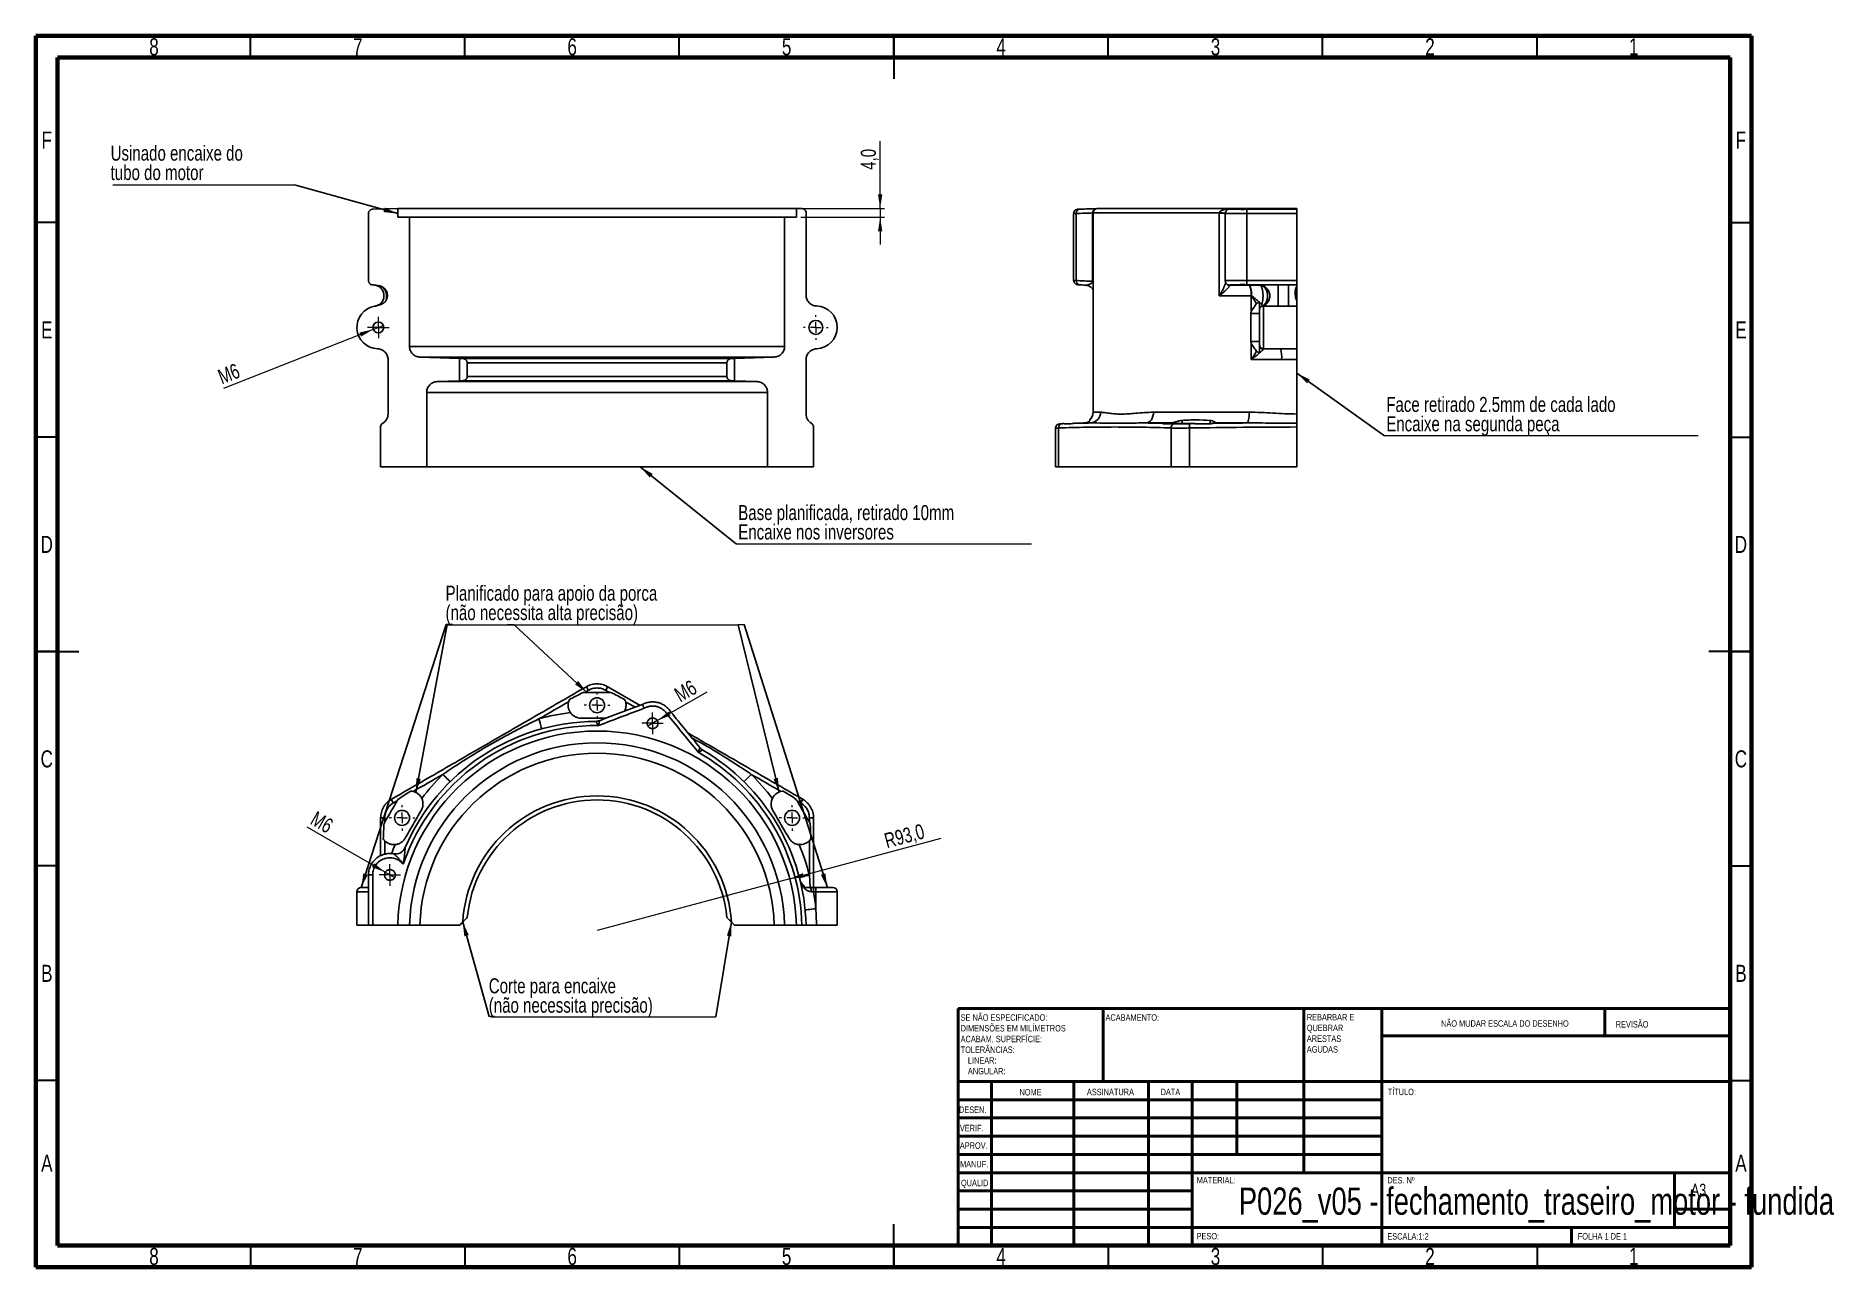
# Model space of a CAD drawing. Header units: millimetres. Extents: x 15 to 434, y 5 to 292.
import ezdxf

# ---------------------------------------------------------------- set-up
doc = ezdxf.new("R2010")
doc.units = ezdxf.units.MM
doc.styles.add('SLDTEXTSTYLE0', font='TXT', dxfattribs={"width": 0.75})
doc.styles.add('SLDTEXTSTYLE1', font='TXT', dxfattribs={"width": 0.6875})
doc.dimstyles.new('SLDDIMSTYLE0', dxfattribs={"dimtxt": 3.5, "dimasz": 3.302, "dimexe": 0, "dimexo": 0.0625, "dimgap": 0.875, "dimtad": 1, "dimdec": 1, "dimlfac": 2, "dimrnd": 1e-09, "dimzin": 12, "dimdsep": 46, "dimtxsty": 'SLDTEXTSTYLE0', "dimblk1": 'NONE', "dimsah": 1, "dimcen": 0, "dimadec": 0, "dimazin": 3, "dimtfac": 1, "dimtdec": 1, "dimtmove": 0, "dimatfit": 3, "dimldrblk": 'NONE', "dimfxl": 1, "dimfrac": 2, "dimtolj": 1, "dimtzin": 12, "dimarcsym": 0})
doc.dimstyles.new('SLDDIMSTYLE1', dxfattribs={"dimtxt": 3.5, "dimasz": 3.302, "dimexe": 0, "dimexo": 0.0625, "dimgap": 0.875, "dimtad": 1, "dimdec": 1, "dimlfac": 2, "dimrnd": 1e-09, "dimzin": 12, "dimdsep": 46, "dimtxsty": 'SLDTEXTSTYLE0', "dimsah": 1, "dimcen": 0.09, "dimadec": 0, "dimazin": 3, "dimtfac": 1, "dimtdec": 1, "dimtmove": 0, "dimatfit": 0, "dimfxl": 1, "dimfrac": 2, "dimtolj": 1, "dimtzin": 12, "dimarcsym": 0})
doc.dimstyles.new('SLDDIMSTYLE2', dxfattribs={"dimtxt": 0.18, "dimasz": 3.302, "dimexe": 0, "dimexo": 0.0625, "dimgap": 0, "dimtad": 0, "dimtih": 1, "dimtoh": 1, "dimdec": 0, "dimrnd": 1e-09, "dimzin": 0, "dimdsep": 46, "dimtxsty": 'Standard', "dimsah": 1, "dimcen": 0.09, "dimadec": 0, "dimazin": 0, "dimtfac": 3.302, "dimtdec": 0, "dimtofl": 0, "dimtmove": 0, "dimatfit": 3, "dimfxl": 1, "dimfrac": 2, "dimtolj": 1, "dimtzin": 0, "dimarcsym": 0})
doc.dimstyles.new('SLDDIMSTYLE3', dxfattribs={"dimtxt": 3.5, "dimasz": 3.302, "dimexe": 0, "dimexo": 0.0625, "dimgap": 0.875, "dimtad": 1, "dimdec": 1, "dimlfac": 2, "dimrnd": 1e-09, "dimzin": 12, "dimdsep": 46, "dimtxsty": 'SLDTEXTSTYLE0', "dimsah": 1, "dimcen": 0, "dimadec": 0, "dimazin": 3, "dimtfac": 1, "dimtdec": 1, "dimtofl": 0, "dimtmove": 0, "dimatfit": 3, "dimfxl": 1, "dimfrac": 2, "dimtolj": 1, "dimtzin": 12, "dimarcsym": 0})

msp = doc.modelspace()

# ---------------------------------------------------------------- texts
at = {"color": 7, "linetype": 'Continuous', "lineweight": 0}
for s, insert, char_height, attachment_point, style in [('8', (42.518, 291.453), 3.969, 2, 'SLDTEXTSTYLE0'), ('7', (90.018, 291.453), 3.969, 2, 'SLDTEXTSTYLE0'), ('6', (140.018, 291.453), 3.969, 2, 'SLDTEXTSTYLE0'), ('5', (190.018, 291.453), 3.969, 2, 'SLDTEXTSTYLE0'), ('4', (240.018, 291.453), 3.969, 2, 'SLDTEXTSTYLE0'), ('3', (290.018, 291.453), 3.969, 2, 'SLDTEXTSTYLE0'), ('2', (340.018, 291.453), 3.969, 2, 'SLDTEXTSTYLE0'), ('1', (387.518, 291.453), 3.969, 2, 'SLDTEXTSTYLE0'), ('F', (17.495, 269.703), 3.969, 2, 'SLDTEXTSTYLE0'), ('F', (412.495, 269.703), 3.969, 2, 'SLDTEXTSTYLE0'), ('E', (17.534, 225.453), 3.969, 2, 'SLDTEXTSTYLE0'), ('E', (412.534, 225.453), 3.969, 2, 'SLDTEXTSTYLE0'), ('D', (17.511, 175.453), 3.969, 2, 'SLDTEXTSTYLE0'), ('D', (412.511, 175.453), 3.969, 2, 'SLDTEXTSTYLE0'), ('C', (17.511, 125.453), 3.969, 2, 'SLDTEXTSTYLE0'), ('C', (412.511, 125.453), 3.969, 2, 'SLDTEXTSTYLE0'), ('B', (17.534, 75.453), 3.969, 2, 'SLDTEXTSTYLE0'), ('B', (412.534, 75.453), 3.969, 2, 'SLDTEXTSTYLE0'), ('ACABAMENTO:', (264.371, 63.919), 1.5, 1, 'SLDTEXTSTYLE0'), ('NÃO MUDAR ESCALA DO DESENHO', (342.615, 62.533), 1.5, 1, 'SLDTEXTSTYLE0'), ('REVISÃO', (383.328, 62.335), 1.5, 1, 'SLDTEXTSTYLE0'), ('NOME', (244.322, 46.501), 1.5, 1, 'SLDTEXTSTYLE0'), ('ASSINATURA', (260.034, 46.562), 1.5, 1, 'SLDTEXTSTYLE0'), ('DATA', (277.215, 46.576), 1.5, 1, 'SLDTEXTSTYLE0'), ('TÍTULO:', (330.163, 46.576), 1.5, 1, 'SLDTEXTSTYLE0'), ('DESEN.', (230.212, 42.43), 1.5, 1, 'SLDTEXTSTYLE0'), ('VERIF.', (230.41, 38.154), 1.5, 1, 'SLDTEXTSTYLE0'), ('APROV.', (230.402, 34.064), 1.5, 1, 'SLDTEXTSTYLE0'), ('A', (17.534, 31.203), 3.969, 2, 'SLDTEXTSTYLE0'), ('MANUF.', (230.455, 29.734), 1.5, 1, 'SLDTEXTSTYLE0'), ('A', (412.534, 31.203), 3.969, 2, 'SLDTEXTSTYLE0'), ('QUALID', (230.669, 25.35), 1.5, 1, 'SLDTEXTSTYLE0'), ('MATERIAL:', (285.646, 25.986), 1.5, 1, 'SLDTEXTSTYLE0'), ('DES. Nº', (330.074, 25.986), 1.5, 1, 'SLDTEXTSTYLE0'), ('P026_v05 - fechamento_traseiro_motor - fundida', (364.844, 23.536), 6.35, 2, 'SLDTEXTSTYLE0'), ('A3', (400.871, 24.406), 2.9104, 1, 'SLDTEXTSTYLE0'), ('PESO:', (285.618, 12.949), 1.4986, 1, 'SLDTEXTSTYLE0'), ('ESCALA:1:2', (330.074, 12.9), 1.5, 1, 'SLDTEXTSTYLE0'), ('FOLHA 1 DE 1', (374.478, 12.9), 1.5, 1, 'SLDTEXTSTYLE1'), ('8', (42.518, 9.453), 3.969, 2, 'SLDTEXTSTYLE0'), ('7', (90.018, 9.453), 3.969, 2, 'SLDTEXTSTYLE0'), ('6', (140.018, 9.453), 3.969, 2, 'SLDTEXTSTYLE0'), ('5', (190.018, 9.453), 3.969, 2, 'SLDTEXTSTYLE0'), ('4', (240.018, 9.453), 3.969, 2, 'SLDTEXTSTYLE0'), ('3', (290.018, 9.453), 3.969, 2, 'SLDTEXTSTYLE0'), ('2', (340.018, 9.453), 3.969, 2, 'SLDTEXTSTYLE0'), ('1', (387.518, 9.453), 3.969, 2, 'SLDTEXTSTYLE0')]:
    msp.add_mtext(s, dxfattribs=dict(at, insert=insert, char_height=char_height, attachment_point=attachment_point, style=style))

# ---------------------------------------------------------------- blocks, each defined once
blk = doc.blocks.new('SW_NOTE_0')
at = {"color": 0, "linetype": 'Continuous', "lineweight": 0, "char_height": 1.5, "attachment_point": 1, "style": 'SLDTEXTSTYLE0'}
for s, insert in [('SE NÃO ESPECIFICADO:', (0, 1.93)), ('ACABAM. SUPERFÍCIE:', (0, -3.07)), ('DIMENSÕES EM MILÍMETROS', (0, -0.57)), ('TOLERÂNCIAS:', (0, -5.57)), ('LINEAR:', (1.69, -8.07)), ('ANGULAR:', (1.69, -10.57))]:
    blk.add_mtext(s, dxfattribs=dict(at, insert=insert))
blk = doc.blocks.new('SW_NOTE_1')
at = {"color": 0, "linetype": 'Continuous', "lineweight": 0, "char_height": 1.5, "attachment_point": 1, "style": 'SLDTEXTSTYLE0'}
for s, insert in [('REBARBAR E', (0, 1.93)), ('ARESTAS', (0, -3.07)), ('QUEBRAR', (0, -0.57)), ('AGUDAS', (0, -5.57))]:
    blk.add_mtext(s, dxfattribs=dict(at, insert=insert))
blk = doc.blocks.new('_D')
at = {"color": 7, "linetype": 'Continuous', "lineweight": 18}
for q in [(58.7, 209.8), (95.99, 224.52)]:
    blk.add_line((93.66, 223.6), q, dxfattribs=at)
blk.add_solid([(93.66, 223.6), (90.41, 222.86), (90.78, 221.91)], dxfattribs=at)
at = {"color": 7, "linetype": 'Continuous', "lineweight": 18, "insert": (57.05, 213.99), "char_height": 3.5, "attachment_point": 1, "rotation": 21.5353, "style": 'SLDTEXTSTYLE0'}
blk.add_mtext('M6', dxfattribs=at)
blk = doc.blocks.new('_NONE')
blk = doc.blocks.new('_D_1')
at = {"color": 7, "linetype": 'Continuous', "lineweight": 18}
for p, q in [((211.83, 251.78), (211.83, 267.49)), ((193.31, 251.78), (212.83, 251.78)), ((211.83, 251.78), (211.83, 249.76)), ((193.31, 249.76), (212.83, 249.76)), ((211.83, 249.76), (211.83, 243.41))]:
    blk.add_line(p, q, dxfattribs=at)
for points in [[(211.83, 251.78), (212.33, 255.08), (211.32, 255.08)], [(211.83, 249.76), (211.32, 246.45), (212.33, 246.45)]]:
    blk.add_solid(points, dxfattribs=at)
at = {"color": 7, "linetype": 'Continuous', "lineweight": 18, "insert": (207.32, 260.8), "char_height": 3.5, "attachment_point": 1, "rotation": 90, "style": 'SLDTEXTSTYLE0'}
blk.add_mtext('4,0', dxfattribs=at)
blk = doc.blocks.new('SW_NOTE_2')
at = {"color": 0, "linetype": 'Continuous', "lineweight": 0}
blk.add_line((68.83, 0), (0, 0), dxfattribs=at)
at = {"color": 0, "linetype": 'Continuous', "lineweight": 0, "char_height": 3.5, "attachment_point": 1, "style": 'SLDTEXTSTYLE0'}
for s, insert in [('Base planificada, retirado 10mm', (0.43, 9.15)), ('Encaixe nos inversores', (0.43, 4.63))]:
    blk.add_mtext(s, dxfattribs=dict(at, insert=insert))
blk = doc.blocks.new('SW_NOTE_3')
at = {"color": 0, "linetype": 'Continuous', "lineweight": 0}
blk.add_line((-42.37, 0), (0, 0), dxfattribs=at)
at = {"color": 0, "linetype": 'Continuous', "lineweight": 0, "char_height": 3.5, "attachment_point": 1, "style": 'SLDTEXTSTYLE0'}
for s, insert in [('Usinado encaixe do', (-42.86, 9.11)), ('tubo do motor', (-42.86, 4.59))]:
    blk.add_mtext(s, dxfattribs=dict(at, insert=insert))
blk = doc.blocks.new('SW_CENTERMARKSYMBOL_0')
at = {"color": 0, "linetype": 'Continuous', "lineweight": 0}
for p, q in [((-2.5, 0), (-2.875, 0)), ((0, 0), (-1.25, 0)), ((0, 2.5), (0, 2.875)), ((0, 0), (0, 1.25)), ((0, 0), (0, -1.25)), ((0, 0), (1.25, 0)), ((2.5, 0), (2.875, 0)), ((0, -2.5), (0, -2.875))]:
    blk.add_line(p, q, dxfattribs=at)
blk = doc.blocks.new('SW_CENTERMARKSYMBOL_1')
at = {"color": 0, "linetype": 'Continuous', "lineweight": 0}
for p, q in [((-1.25, 0), (-2.5, 0)), ((0, 0), (-1.25, 0)), ((0, 1.25), (0, 2.5)), ((0, 0), (0, 1.25)), ((0, 0), (0, -1.25)), ((0, 0), (1.25, 0)), ((1.25, 0), (2.5, 0)), ((0, -1.25), (0, -2.5))]:
    blk.add_line(p, q, dxfattribs=at)
blk = doc.blocks.new('_D_2')
at = {"color": 7, "linetype": 'Continuous', "lineweight": 18}
for q in [(78.2, 107.56), (98.61, 95.78)]:
    blk.add_line((96.45, 97.03), q, dxfattribs=at)
blk.add_solid([(96.45, 97.03), (93.84, 99.12), (93.33, 98.24)], dxfattribs=at)
at = {"color": 7, "linetype": 'Continuous', "lineweight": 18, "insert": (80.44, 111.45), "char_height": 3.5, "attachment_point": 1, "rotation": 330, "style": 'SLDTEXTSTYLE0'}
blk.add_mtext('M6', dxfattribs=at)
blk = doc.blocks.new('_D_3')
at = {"color": 7, "linetype": 'Continuous', "lineweight": 18}
for q in [(171.46, 139.09), (157.69, 131.13)]:
    blk.add_line((159.85, 132.38), q, dxfattribs=at)
blk.add_solid([(159.85, 132.38), (162.96, 133.59), (162.46, 134.47)], dxfattribs=at)
at = {"color": 7, "linetype": 'Continuous', "lineweight": 18, "insert": (163.46, 139.59), "char_height": 3.5, "attachment_point": 1, "rotation": 30, "style": 'SLDTEXTSTYLE0'}
blk.add_mtext('M6', dxfattribs=at)
blk = doc.blocks.new('_D_4')
at = {"color": 7, "linetype": 'Continuous', "lineweight": 18}
for q in [(226.05, 104.96), (145.83, 83.46)]:
    blk.add_line((190.74, 95.5), q, dxfattribs=at)
blk.add_solid([(190.74, 95.5), (194.06, 95.86), (193.8, 96.84)], dxfattribs=at)
at = {"color": 7, "linetype": 'Continuous', "lineweight": 18, "insert": (212.49, 105.99), "char_height": 3.5, "attachment_point": 1, "rotation": 15, "style": 'SLDTEXTSTYLE0'}
blk.add_mtext('R93,0', dxfattribs=at)
blk = doc.blocks.new('SW_NOTE_4')
at = {"color": 0, "linetype": 'Continuous', "lineweight": 0}
blk.add_line((1.21, 0), (0, 0), dxfattribs=at)
blk = doc.blocks.new('SW_NOTE_5')
at = {"color": 0, "linetype": 'Continuous', "lineweight": 0}
blk.add_line((-67.76, 0), (0, 0), dxfattribs=at)
at = {"color": 0, "linetype": 'Continuous', "lineweight": 0, "char_height": 3.5, "attachment_point": 1, "style": 'SLDTEXTSTYLE0'}
for s, insert in [('Planificado para apoio da porca', (-68.26, 9.13)), ('(não necessita alta precisão)', (-68.26, 4.61))]:
    blk.add_mtext(s, dxfattribs=dict(at, insert=insert))
blk = doc.blocks.new('SW_NOTE_6')
at = {"color": 0, "linetype": 'Continuous', "lineweight": 0}
blk.add_line((-1.47, 0), (0, 0), dxfattribs=at)
blk = doc.blocks.new('SW_NOTE_7')
at = {"color": 0, "linetype": 'Continuous', "lineweight": 0}
blk.add_line((1.21, 0), (0, 0), dxfattribs=at)
blk = doc.blocks.new('SW_NOTE_8')
at = {"color": 0, "linetype": 'Continuous', "lineweight": 0}
blk.add_line((-52.52, 0), (0, 0), dxfattribs=at)
at = {"color": 0, "linetype": 'Continuous', "lineweight": 0, "char_height": 3.5, "attachment_point": 1, "style": 'SLDTEXTSTYLE0'}
for s, insert in [('Corte para encaixe', (-52.98, 8.99)), ('(não necessita precisão)', (-52.98, 4.47))]:
    blk.add_mtext(s, dxfattribs=dict(at, insert=insert))
blk = doc.blocks.new('SW_NOTE_9')
at = {"color": 0, "linetype": 'Continuous', "lineweight": 0}
blk.add_line((-1.47, 0), (0, 0), dxfattribs=at)
blk = doc.blocks.new('SW_NOTE_10')
at = {"color": 0, "linetype": 'Continuous', "lineweight": 0}
blk.add_line((1.21, 0), (0, 0), dxfattribs=at)
blk = doc.blocks.new('SW_CENTERMARKSYMBOL_2')
at = {"color": 0, "linetype": 'Continuous', "lineweight": 0}
for p, q in [((-2.5, 0), (-3, 0)), ((0, 0), (-1.25, 0)), ((0, 2.5), (0, 3)), ((0, 0), (0, 1.25)), ((0, 0), (0, -1.25)), ((0, 0), (1.25, 0)), ((2.5, 0), (3, 0)), ((0, -2.5), (0, -3))]:
    blk.add_line(p, q, dxfattribs=at)
blk = doc.blocks.new('SW_CENTERMARKSYMBOL_3')
at = {"color": 0, "linetype": 'Continuous', "lineweight": 0}
for p, q in [((-2.5, 0), (-3, 0)), ((0, 0), (-1.25, 0)), ((0, 2.5), (0, 3)), ((0, 0), (0, 1.25)), ((0, 0), (0, -1.25)), ((0, 0), (1.25, 0)), ((2.5, 0), (3, 0)), ((0, -2.5), (0, -3))]:
    blk.add_line(p, q, dxfattribs=at)
blk = doc.blocks.new('SW_CENTERMARKSYMBOL_4')
at = {"color": 0, "linetype": 'Continuous', "lineweight": 0}
for p, q in [((-2.5, 0), (-3, 0)), ((0, 0), (-1.25, 0)), ((0, 2.5), (0, 3)), ((0, 0), (0, 1.25)), ((0, 0), (0, -1.25)), ((0, 0), (1.25, 0)), ((2.5, 0), (3, 0)), ((0, -2.5), (0, -3))]:
    blk.add_line(p, q, dxfattribs=at)
blk = doc.blocks.new('SW_CENTERMARKSYMBOL_5')
at = {"color": 0, "linetype": 'Continuous', "lineweight": 0}
for p, q in [((-1.25, 0), (-2.5, 0)), ((0, 0), (-1.25, 0)), ((0, 1.25), (0, 2.5)), ((0, 0), (0, 1.25)), ((0, 0), (0, -1.25)), ((0, 0), (1.25, 0)), ((1.25, 0), (2.5, 0)), ((0, -1.25), (0, -2.5))]:
    blk.add_line(p, q, dxfattribs=at)
blk = doc.blocks.new('SW_CENTERMARKSYMBOL_6')
at = {"color": 0, "linetype": 'Continuous', "lineweight": 0}
for p, q in [((-1.25, 0), (-2.5, 0)), ((0, 0), (-1.25, 0)), ((0, 1.25), (0, 2.5)), ((0, 0), (0, 1.25)), ((0, 0), (0, -1.25)), ((0, 0), (1.25, 0)), ((1.25, 0), (2.5, 0)), ((0, -1.25), (0, -2.5))]:
    blk.add_line(p, q, dxfattribs=at)
blk = doc.blocks.new('SW_NOTE_11')
at = {"color": 0, "linetype": 'Continuous', "lineweight": 0}
blk.add_line((73.1, 0), (0, 0), dxfattribs=at)
at = {"color": 0, "linetype": 'Continuous', "lineweight": 0, "char_height": 3.5, "attachment_point": 1, "style": 'SLDTEXTSTYLE0'}
for s, insert in [('Face retirado 2.5mm de cada lado', (0.41, 9.07)), ('Encaixe na segunda peça', (0.41, 4.55))]:
    blk.add_mtext(s, dxfattribs=dict(at, insert=insert))

# ---------------------------------------------------------------- dimensions: what is measured, and where the dimension line sits
at = {"color": 7, "linetype": 'Continuous', "lineweight": 18}
dim = msp.add_linear_dim(base=(211.827, 249.757), p1=(192.31, 251.779), p2=(192.31, 249.757), angle=90, dimstyle='SLDDIMSTYLE1', dxfattribs=at)
dim.commit()
dim.dimension.update_dxf_attribs({"geometry": '_D_1', "text_midpoint": (211.827, 264.145), "dimtype": 160})
for p1, p2, picture, middle in [((95.99, 224.515), (93.664, 223.598), '_D', (61.715, 210.99)), ((157.685, 131.132), (159.85, 132.382), '_D_3', (168.827, 137.565)), ((98.614, 95.777), (96.448, 97.027), '_D_2', (80.93, 105.987))]:
    dim = msp.add_diameter_dim_2p(p1=p1, p2=p2, text='M6', dimstyle='SLDDIMSTYLE0', override={"dimpost": '<>'}, dxfattribs=at)
    dim.commit()
    dim.dimension.update_dxf_attribs({"geometry": picture, "text_midpoint": middle, "dimtype": 163})
dim = msp.add_radius_dim(center=(145.827, 83.461), mpoint=(190.742, 95.496), dimstyle='SLDDIMSTYLE3', dxfattribs=at)
dim.commit()
dim.dimension.update_dxf_attribs({"geometry": '_D_4', "text_midpoint": (219.902, 103.31), "dimtype": 164})

# ---------------------------------------------------------------- linework, layer by layer
at = {"color": 7, "linetype": 'Continuous', "lineweight": 70}
for p, q in [((15, 5), (15, 292)), ((15, 292), (415, 292)), ((415, 292), (415, 5)), ((20, 10), (20, 287)), ((20, 287), (410, 287)), ((410, 287), (410, 10)), ((410, 10), (20, 10)), ((415, 5), (15, 5))]:
    msp.add_line(p, q, dxfattribs=at)
at = {"color": 7, "linetype": 'Continuous', "lineweight": 35}
for p, q in [((65, 287), (65, 292)), ((115, 287), (115, 292)), ((165, 287), (165, 292)), ((215, 292), (215, 282)), ((215, 287), (215, 292)), ((265, 287), (265, 292)), ((315, 287), (315, 292)), ((365, 287), (365, 292)), ((20, 248.5), (15, 248.5)), ((410, 248.5), (415, 248.5)), ((20, 198.5), (15, 198.5)), ((410, 198.5), (415, 198.5)), ((15, 148.5), (25, 148.5)), ((20, 148.5), (15, 148.5)), ((415, 148.5), (405, 148.5)), ((410, 148.5), (415, 148.5)), ((20, 98.5), (15, 98.5)), ((410, 98.5), (415, 98.5)), ((20, 48.5), (15, 48.5)), ((410, 48.5), (415, 48.5)), ((215, 5), (215, 15)), ((65, 10), (65, 5)), ((115, 10), (115, 5)), ((165, 10), (165, 5)), ((215, 10), (215, 5)), ((265, 10), (265, 5)), ((315, 10), (315, 5)), ((365, 10), (365, 5))]:
    msp.add_line(p, q, dxfattribs=at)
at = {"color": 7, "linetype": 'Continuous', "lineweight": 25}
for p, q in [((99.344, 251.779), (93.505, 251.626)), ((99.344, 249.757), (99.344, 251.779)), ((99.344, 251.779), (192.31, 251.779)), ((192.31, 251.779), (192.31, 249.757)), ((193.587, 251.746), (192.31, 251.779)), ((263.741, 251.779), (262.464, 251.746)), ((308.991, 251.779), (263.741, 251.779)), ((308.991, 251.779), (308.991, 251.626)), ((92.531, 250.627), (92.531, 234.963)), ((102.095, 249.757), (99.344, 249.757)), ((102.095, 219.636), (102.095, 249.757)), ((189.559, 249.757), (102.095, 249.757)), ((189.559, 249.757), (189.559, 219.636)), ((192.31, 249.757), (189.559, 249.757)), ((194.561, 231.553), (194.561, 250.746)), ((256.945, 250.586), (256.945, 235.018)), ((257.551, 234.986), (257.551, 250.609)), ((261.492, 250.74), (261.33, 250.74)), ((261.33, 234.812), (261.33, 250.74)), ((290.898, 250.746), (261.492, 250.746)), ((261.492, 250.74), (261.492, 234.812)), ((290.897, 231.424), (290.897, 250.673)), ((292.3, 250.656), (292.3, 234.924)), ((297.3, 235.018), (297.3, 250.586)), ((308.991, 250.627), (308.991, 234.963)), ((261.492, 234.812), (261.33, 234.812)), ((292.3, 234.922), (292.308, 234.924)), ((93.496, 233.964), (93.703, 233.957)), ((261.491, 233.974), (261.491, 204.278)), ((298.35, 231.424), (290.897, 231.424)), ((293.289, 233.923), (297.762, 233.923)), ((298.439, 231.424), (298.35, 231.424)), ((298.35, 227.762), (298.35, 231.424)), ((298.241, 220.807), (298.241, 227.307)), ((298.241, 227.307), (300.241, 227.307)), ((300.241, 220.057), (300.241, 228.057)), ((301.241, 229.005), (301.241, 219.057)), ((308.991, 229.145), (308.991, 228.991)), ((308.991, 228.991), (308.991, 219.059)), ((102.095, 219.636), (189.559, 219.636)), ((298.241, 220.807), (300.241, 220.807)), ((298.35, 216.557), (298.35, 220.351)), ((301.241, 219.057), (305.185, 219.057)), ((97.093, 216.56), (97.093, 203.859)), ((113.788, 216.814), (104.508, 217.138)), ((187.145, 217.138), (104.508, 217.138)), ((113.788, 211.599), (113.788, 216.814)), ((114.502, 216.79), (177.152, 216.79)), ((115.556, 212.622), (115.556, 215.791)), ((176.098, 215.791), (115.556, 215.791)), ((176.098, 212.622), (176.098, 215.791)), ((187.145, 217.138), (177.866, 216.814)), ((177.866, 216.814), (177.866, 211.599)), ((194.561, 203.859), (194.561, 216.56)), ((305.431, 216.557), (298.35, 216.557)), ((308.991, 216.56), (308.991, 203.859)), ((108.51, 211.415), (113.788, 211.599)), ((108.51, 211.415), (183.143, 211.415)), ((177.152, 211.623), (114.502, 211.623)), ((115.556, 212.622), (176.098, 212.622)), ((177.866, 211.599), (183.143, 211.415)), ((106.096, 191.557), (106.096, 208.917)), ((185.557, 208.917), (106.096, 208.917)), ((185.557, 208.917), (185.557, 191.557)), ((254.741, 201.628), (253.712, 201.592)), ((260.904, 201.779), (259.456, 201.779)), ((279.465, 201.779), (273.841, 201.779)), ((275.557, 204.278), (297.914, 204.278)), ((288.74, 202.356), (288.74, 201.609)), ((297.304, 201.779), (290.222, 201.779)), ((95.36, 200.838), (95.36, 191.557)), ((196.293, 191.557), (196.293, 200.838)), ((252.741, 200.593), (252.741, 191.557)), ((253.41, 200.61), (253.41, 191.557)), ((279.66, 200.61), (279.66, 191.557)), ((283.991, 200.61), (283.991, 191.557)), ((308.991, 200.838), (308.991, 191.557)), ((106.096, 191.557), (95.36, 191.557)), ((106.096, 191.557), (185.557, 191.557)), ((196.293, 191.557), (185.557, 191.557)), ((252.741, 191.557), (253.41, 191.557)), ((253.41, 191.557), (279.66, 191.557)), ((279.66, 191.557), (283.991, 191.557)), ((283.991, 191.557), (308.991, 191.557)), ((148.327, 140.291), (155.848, 135.949)), ((95.36, 100.889), (95.36, 109.711)), ((89.827, 92.461), (89.827, 84.711)), ((90.827, 93.461), (92.516, 93.461)), ((196.28, 92.461), (196.28, 93.461)), ((196.28, 93.461), (196.827, 93.461)), ((196.827, 92.461), (196.28, 92.461)), ((196.827, 92.461), (196.827, 93.461)), ((196.827, 93.461), (200.827, 93.461)), ((196.827, 92.461), (196.827, 88.517)), ((201.827, 84.711), (201.827, 92.461)), ((92.418, 84.711), (89.827, 84.711)), ((99.344, 84.711), (93.505, 84.711)), ((102.095, 84.711), (99.344, 84.711)), ((113.788, 84.711), (104.508, 84.711)), ((187.145, 84.711), (177.866, 84.711)), ((192.31, 84.711), (189.559, 84.711)), ((193.587, 84.711), (192.31, 84.711)), ((201.827, 84.711), (196.983, 84.711))]:
    msp.add_line(p, q, dxfattribs=at)
at = {"color": 8, "linetype": 'Continuous', "lineweight": 25}
for p, q in [((262.464, 251.746), (294.782, 251.746)), ((292.405, 250.673), (290.897, 250.673)), ((93.705, 233.957), (93.703, 233.957)), ((261.491, 204.278), (263.23, 204.278)), ((282.253, 202.371), (282.253, 201.625)), ((154.679, 135.507), (152.461, 136.787)), ((96.328, 104.375), (96.328, 101.247)), ((92.514, 92.461), (89.827, 92.461)), ((195.327, 96.398), (195.516, 93.455)), ((201.827, 92.461), (196.827, 92.461))]:
    msp.add_line(p, q, dxfattribs=at)
at = {"color": 7, "linetype": 'Continuous', "lineweight": 50}
for p, q in [((230, 65.25), (410, 65.25)), ((230, 65.25), (230, 10)), ((263.8, 48.25), (263.8, 65.25)), ((310.6, 65.25), (310.6, 27)), ((328.8, 65.25), (328.8, 10)), ((380.8, 58.875), (380.8, 65.25)), ((410, 58.875), (328.8, 58.875)), ((410, 48.25), (230, 48.25)), ((237.8, 48.25), (237.8, 10)), ((256.991, 48.25), (256.991, 10)), ((274.399, 48.25), (274.399, 10)), ((284.6, 10), (284.6, 48.25)), ((295, 31.25), (295, 48.25)), ((328.8, 44), (230, 44)), ((328.8, 39.75), (230, 39.75)), ((328.8, 35.5), (230, 35.5)), ((328.8, 31.25), (230, 31.25)), ((284.6, 27), (230, 27)), ((284.6, 27), (410, 27)), ((397, 14.25), (397, 27)), ((284.6, 22.75), (230, 22.75)), ((284.6, 18.5), (230, 18.5)), ((410, 18.5), (397, 18.5)), ((230, 14.25), (410, 14.25)), ((373, 10), (373, 14.25))]:
    msp.add_line(p, q, dxfattribs=at)
at = {"color": 7, "linetype": 'Continuous', "lineweight": 25, "flags": 128}
for points in [[(297.294, 251.585), (297.294, 251.562), (297.294, 251.502), (297.295, 251.408), (297.295, 251.284), (297.296, 251.133), (297.297, 250.963), (297.299, 250.778), (297.3, 250.586)], [(292.3, 234.922), (292.319, 234.728), (292.374, 234.544)], [(297.3, 235.018), (297.298, 234.827), (297.297, 234.643), (297.295, 234.473), (297.294, 234.323), (297.293, 234.198), (297.292, 234.104), (297.292, 234.043), (297.291, 234.018)], [(297.762, 233.923), (297.895, 233.86), (298.022, 233.708), (298.138, 233.472), (298.241, 233.161), (298.324, 232.786), (298.387, 232.361), (298.425, 231.901), (298.439, 231.424)], [(297.762, 233.923), (297.878, 233.86), (297.989, 233.708), (298.09, 233.472), (298.179, 233.161), (298.252, 232.786), (298.306, 232.361), (298.339, 231.901), (298.35, 231.424)], [(275.557, 204.278), (275.525, 203.801), (275.428, 203.341), (275.27, 202.916), (275.058, 202.541), (274.799, 202.23), (274.502, 201.994), (274.179, 201.842), (273.841, 201.779)], [(283.991, 200.61), (283.987, 200.801), (283.984, 200.985), (283.982, 201.156), (283.979, 201.306), (283.977, 201.43), (283.976, 201.525), (283.975, 201.585), (283.974, 201.609)], [(297.914, 204.278), (297.902, 203.801), (297.868, 203.341), (297.812, 202.916), (297.736, 202.541), (297.644, 202.23), (297.539, 201.994), (297.424, 201.842), (297.304, 201.779)], [(132.919, 130.471), (132.907, 130.516), (132.871, 130.647), (132.813, 130.86), (132.734, 131.148), (132.637, 131.499), (132.527, 131.902), (132.406, 132.34), (132.281, 132.798)], [(111.568, 118.144), (111.536, 118.177), (111.441, 118.274), (111.285, 118.431), (111.075, 118.644), (110.819, 118.903), (110.526, 119.2), (110.207, 119.523), (109.873, 119.861)], [(180.085, 118.144), (180.117, 118.177), (180.213, 118.274), (180.369, 118.431), (180.578, 118.644), (180.834, 118.903), (181.127, 119.2), (181.447, 119.523), (181.781, 119.861)], [(192.993, 95.788), (193.037, 95.8), (193.169, 95.834), (193.383, 95.89), (193.671, 95.966), (194.024, 96.058), (194.428, 96.163), (194.867, 96.278), (195.327, 96.398)], [(194.339, 88.27), (194.387, 88.275), (194.528, 88.289), (194.758, 88.312), (195.068, 88.343), (195.445, 88.38), (195.875, 88.423), (196.341, 88.469), (196.827, 88.517)]]:
    msp.add_lwpolyline(points, dxfattribs=at)
at = {"color": 7, "linetype": 'Continuous', "lineweight": 25}
for centre, radius in [((94.827, 224.057), 1.25), ((196.827, 224.057), 1.625), ((145.827, 135.961), 1.75), ((100.36, 109.711), 1.75), ((191.293, 109.711), 1.75)]:
    msp.add_circle(centre, radius, dxfattribs=at)
for centre, radius, start, end in [((262.491, 250.746), 1, 91.5, 123.26429), ((261.345, 253.177), 2.435, 269.64766, 273.45806), ((94.827, 224.057), 5, 99.28965, 268.20632), ((196.827, 224.057), 5, 271.79368, 88.20632), ((301.222, 228.128), 0.982, 105.06224, 179.58437), ((301.241, 228.057), 1, 104.28406, 180), ((301.241, 220.057), 1, 180, 270), ((301.229, 219.988), 0.988, 180.60903, 268.50061), ((298.911, 217.175), 6.55, 354.57768, 16.69059), ((253.741, 200.592), 1, 91.85847, 179.92534), ((254.344, 200.679), 0.936, 96.2896, 184.21279), ((258.991, 204.278), 2.5, 314.43703, 0), ((260.77, 204.236), 2.46, 273.1064, 0.9727), ((280.614, 200.661), 0.954, 96.35029, 183.05225), ((131.014, 132.338), 14.658, 29.07219, 32.86179), ((160.639, 132.338), 14.658, 147.13821, 150.92781), ((145.827, 83.461), 51.163, 96.97274, 105.35314), ((145.827, 83.461), 47.776, 89.60678, 161.12084), ((145.827, 83.461), 48.75, 90.34898, 156.62328), ((145.515, 134.71), 2.5, 270.34865, 290.73525), ((145.515, 134.71), 2.5, 270.349, 290.73544), ((145.827, 83.461), 46.5, 1.54039, 178.45961), ((145.827, 83.461), 43.75, 1.63725, 178.36275), ((171.722, 127.688), 2.5, 219.26453, 239.65136), ((171.722, 127.688), 2.5, 219.26456, 234.03242), ((145.827, 83.461), 41.337, 1.73284, 178.26716), ((145.827, 83.461), 47.776, 1.49924, 60.39322), ((145.827, 83.461), 48.75, 1.46928, 59.65102), ((145.827, 83.461), 51.163, 134.64686, 143.0213), ((145.827, 83.461), 51.163, 36.9787, 45.35314), ((110.906, 120.728), 14.66, 207.13837, 210.92755), ((145.827, 83.461), 31.386, 3.58787, 176.41213), ((145.827, 83.461), 30.421, 5.69307, 174.30693), ((180.748, 120.728), 14.66, 329.07245, 332.86163), ((96.092, 95.074), 14.656, 89.072, 92.86212), ((195.561, 95.074), 14.656, 87.13788, 90.928), ((98.784, 103.797), 2.5, 260.38311, 336.62241), ((98.784, 103.796), 2.5, 260.38965, 336.61882), ((145.827, 83.461), 51.163, 14.64686, 23.03328), ((90.827, 92.461), 1, 90, 180), ((93.266, 58.017), 38.392, 89.64241, 91.09695), ((194.437, 92.722), 1.319, 350.26879, 34.11219), ((145.827, 83.461), 51.25, 5.66158, 10.11414), ((200.827, 92.461), 1, 0, 90)]:
    msp.add_arc(centre, radius, start, end, dxfattribs=at)
at = {"color": 8, "linetype": 'Continuous', "lineweight": 25}
for centre, radius, start, end in [((290.254, 207.786), 42.965, 87.12925, 89.14083), ((293.3, 234.922), 0.999, 202.2127, 269.37553), ((293.316, 234.822), 0.951, 219.22078, 268.29296), ((145.827, 83.461), 51.163, 156.96672, 159.49767)]:
    msp.add_arc(centre, radius, start, end, dxfattribs=at)
at = {"color": 7, "linetype": 'Continuous', "lineweight": 25}
for points, knots in [([(93.505, 251.626), (93.44, 251.625), (93.376, 251.617), (93.251, 251.589), (93.189, 251.569), (93.071, 251.517), (93.015, 251.486), (92.91, 251.413), (92.86, 251.371), (92.77, 251.279), (92.73, 251.229), (92.659, 251.121), (92.629, 251.063), (92.557, 250.885), (92.531, 250.756), (92.531, 250.627)], [0, 0, 0, 0, 0.125, 0.125, 0.25, 0.25, 0.375, 0.375, 0.5, 0.5, 0.625, 0.625, 0.75, 0.75, 1, 1, 1, 1]), ([(194.561, 250.746), (194.561, 250.876), (194.536, 251.003), (194.463, 251.183), (194.433, 251.24), (194.363, 251.347), (194.322, 251.398), (194.232, 251.49), (194.183, 251.532), (194.077, 251.605), (194.02, 251.637), (193.844, 251.714), (193.715, 251.742), (193.587, 251.746)], [0, 0, 0, 0, 0.25, 0.25, 0.375, 0.375, 0.5, 0.5, 0.625, 0.625, 0.75, 0.75, 1, 1, 1, 1]), ([(258.425, 251.61), (258.406, 251.609), (258.28, 251.605), (258.116, 251.598), (257.973, 251.592), (257.898, 251.587), (257.848, 251.583), (257.78, 251.573), (257.681, 251.553), (257.518, 251.499), (257.31, 251.375), (257.121, 251.177), (256.997, 250.931), (256.94, 250.73), (256.95, 250.612), (256.953, 250.586)], [0, 0, 0, 0, 0.032255, 0.2095708, 0.3901367, 0.4857533, 0.5451521, 0.5729845, 0.6017868, 0.6526881, 0.7286674, 0.8180079, 0.8941632, 0.9762657, 1, 1, 1, 1]), ([(257.551, 250.611), (257.55, 250.677), (257.556, 250.741), (257.577, 250.867), (257.594, 250.929), (257.638, 251.049), (257.665, 251.106), (257.729, 251.214), (257.766, 251.265), (257.847, 251.356), (257.892, 251.398), (257.988, 251.471), (258.04, 251.503), (258.147, 251.553), (258.202, 251.573), (258.318, 251.601), (258.377, 251.609), (258.435, 251.61)], [0, 0, 0, 0, 0.125, 0.125, 0.25, 0.25, 0.375, 0.375, 0.5, 0.5, 0.625, 0.625, 0.75, 0.75, 0.875, 0.875, 1, 1, 1, 1]), ([(261.33, 250.742), (261.33, 250.813), (261.339, 250.883), (261.373, 251.019), (261.399, 251.086), (261.464, 251.21), (261.502, 251.268), (261.592, 251.377), (261.642, 251.426), (261.803, 251.558), (261.928, 251.625), (262.123, 251.694), (262.19, 251.712), (262.327, 251.737), (262.397, 251.744), (262.466, 251.746)], [0, 0, 0, 0, 0.125, 0.125, 0.25, 0.25, 0.375, 0.375, 0.5, 0.5, 0.75, 0.75, 0.875, 0.875, 1, 1, 1, 1]), ([(262.041, 251.626), (262.01, 251.614), (261.88, 251.564), (261.699, 251.378), (261.525, 251.086), (261.503, 250.858), (261.492, 250.746)], [0, 0, 0, 0, 0.099891, 0.4147109, 0.7123226, 1, 1, 1, 1]), ([(290.898, 250.746), (290.904, 250.836), (290.944, 250.919), (291.026, 251.024), (291.057, 251.056), (291.122, 251.115), (291.156, 251.142), (291.264, 251.218), (291.341, 251.261), (291.5, 251.337), (291.582, 251.37), (291.83, 251.459), (292.001, 251.505), (292.344, 251.579), (292.517, 251.608), (293.037, 251.679), (293.387, 251.706), (294.085, 251.738), (294.433, 251.744), (294.782, 251.746)], [0, 0, 0, 0, 0.0625, 0.0625, 0.09375, 0.09375, 0.125, 0.125, 0.1875, 0.1875, 0.25, 0.25, 0.375, 0.375, 0.5, 0.5, 0.75, 0.75, 1, 1, 1, 1]), ([(294.639, 251.742), (294.521, 251.738), (294.255, 251.73), (293.912, 251.716), (293.601, 251.7), (293.382, 251.683), (293.241, 251.668), (293.128, 251.649), (293.007, 251.619), (292.862, 251.563), (292.701, 251.467), (292.537, 251.318), (292.398, 251.111), (292.311, 250.882), (292.309, 250.724), (292.308, 250.657)], [0, 0, 0, 0, 0.1047343, 0.2364011, 0.3696837, 0.5072114, 0.6090045, 0.6666383, 0.7090148, 0.7458555, 0.7897391, 0.8394822, 0.8952516, 0.9553871, 1, 1, 1, 1]), ([(293.43, 251.632), (293.479, 251.628), (293.589, 251.619), (293.886, 251.608), (294.291, 251.598), (294.782, 251.59), (295.345, 251.585), (295.963, 251.582), (296.619, 251.582), (297.069, 251.584), (297.294, 251.585)], [0, 0, 0, 0, 0.1027045, 0.2308896, 0.3590682, 0.4872465, 0.6154334, 0.7436205, 0.8718103, 1, 1, 1, 1]), ([(294.782, 251.746), (294.779, 251.746), (294.714, 251.744), (294.651, 251.742), (294.589, 251.74)], [0, 0, 0, 0, 0.0332827, 1, 1, 1, 1]), ([(296.416, 251.659), (296.357, 251.66), (296.306, 251.661), (296.215, 251.664), (296.176, 251.666), (296.113, 251.669), (296.09, 251.671), (296.058, 251.675), (296.05, 251.677), (296.05, 251.681), (296.058, 251.683), (296.09, 251.687), (296.114, 251.689), (296.176, 251.693), (296.215, 251.696), (296.306, 251.7), (296.358, 251.702), (296.473, 251.705), (296.537, 251.707), (296.673, 251.71), (296.745, 251.712), (296.896, 251.715), (296.976, 251.716), (297.135, 251.718), (297.217, 251.719), (297.382, 251.72), (297.463, 251.72), (297.623, 251.72), (297.702, 251.72), (297.854, 251.72), (297.925, 251.719), (298.061, 251.718), (298.126, 251.717), (298.241, 251.715), (298.293, 251.713), (298.384, 251.71), (298.423, 251.709), (298.517, 251.704), (298.55, 251.7), (298.55, 251.694), (298.542, 251.691), (298.51, 251.687), (298.486, 251.685), (298.424, 251.681), (298.385, 251.679), (298.294, 251.675), (298.243, 251.673), (298.126, 251.669), (298.063, 251.667), (297.928, 251.664), (297.855, 251.663), (297.703, 251.66), (297.625, 251.659), (297.465, 251.657), (297.383, 251.656), (297.219, 251.655), (297.138, 251.655), (296.977, 251.655), (296.898, 251.655), (296.672, 251.656), (296.533, 251.657), (296.416, 251.659)], [0, 0, 0, 0, 0.03125, 0.03125, 0.0625, 0.0625, 0.09375, 0.09375, 0.125, 0.125, 0.15625, 0.15625, 0.1875, 0.1875, 0.21875, 0.21875, 0.25, 0.25, 0.28125, 0.28125, 0.3125, 0.3125, 0.34375, 0.34375, 0.375, 0.375, 0.40625, 0.40625, 0.4375, 0.4375, 0.46875, 0.46875, 0.5, 0.5, 0.53125, 0.53125, 0.5625, 0.5625, 0.625, 0.625, 0.65625, 0.65625, 0.6875, 0.6875, 0.71875, 0.71875, 0.75, 0.75, 0.78125, 0.78125, 0.8125, 0.8125, 0.84375, 0.84375, 0.875, 0.875, 0.90625, 0.90625, 0.9375, 0.9375, 1, 1, 1, 1]), ([(308.991, 251.626), (308.991, 251.625), (308.991, 251.617), (308.991, 251.589), (308.991, 251.569), (308.991, 251.517), (308.991, 251.486), (308.991, 251.413), (308.991, 251.371), (308.991, 251.279), (308.991, 251.229), (308.991, 251.121), (308.991, 251.063), (308.991, 250.885), (308.991, 250.756), (308.991, 250.627)], [0, 0, 0, 0, 0.125, 0.125, 0.25, 0.25, 0.375, 0.375, 0.5, 0.5, 0.625, 0.625, 0.75, 0.75, 1, 1, 1, 1]), ([(92.531, 234.963), (92.531, 234.899), (92.537, 234.835), (92.561, 234.71), (92.58, 234.648), (92.628, 234.529), (92.657, 234.473), (92.727, 234.366), (92.767, 234.315), (92.856, 234.223), (92.904, 234.182), (93.009, 234.108), (93.065, 234.076), (93.24, 233.998), (93.367, 233.968), (93.496, 233.964)], [0, 0, 0, 0, 0.125, 0.125, 0.25, 0.25, 0.375, 0.375, 0.5, 0.5, 0.625, 0.625, 0.75, 0.75, 1, 1, 1, 1]), ([(256.946, 235.017), (256.954, 234.924), (256.967, 234.747), (257.07, 234.517), (257.201, 234.338), (257.348, 234.209), (257.493, 234.121), (257.623, 234.068), (257.722, 234.041), (257.786, 234.029), (257.837, 234.022), (257.889, 234.016), (257.969, 234.01), (258.116, 234.001), (258.277, 233.992), (258.399, 233.987), (258.419, 233.986)], [0, 0, 0, 0, 0.084668, 0.1596834, 0.2259739, 0.2849171, 0.3366496, 0.3803992, 0.4153158, 0.4413101, 0.471176, 0.5240752, 0.616975, 0.7961113, 0.9677347, 1, 1, 1, 1]), ([(257.551, 234.984), (257.55, 234.919), (257.555, 234.855), (257.577, 234.729), (257.593, 234.667), (257.636, 234.548), (257.663, 234.491), (257.726, 234.384), (257.763, 234.333), (257.843, 234.241), (257.887, 234.2), (257.983, 234.127), (258.034, 234.095), (258.14, 234.044), (258.195, 234.024), (258.31, 233.995), (258.368, 233.987), (258.426, 233.986)], [0, 0, 0, 0, 0.125, 0.125, 0.25, 0.25, 0.375, 0.375, 0.5, 0.5, 0.625, 0.625, 0.75, 0.75, 0.875, 0.875, 1, 1, 1, 1]), ([(261.33, 234.812), (261.33, 234.772), (261.324, 234.735), (261.311, 234.679), (261.302, 234.656), (261.277, 234.596), (261.259, 234.566), (261.203, 234.485), (261.166, 234.445), (261.053, 234.339), (260.978, 234.287), (260.754, 234.151), (260.608, 234.09), (260.324, 233.995), (260.186, 233.962), (259.918, 233.922), (259.788, 233.915), (259.663, 233.923)], [0, 0, 0, 0, 0.015625, 0.015625, 0.03125, 0.03125, 0.0625, 0.0625, 0.125, 0.125, 0.25, 0.25, 0.5, 0.5, 0.75, 0.75, 1, 1, 1, 1]), ([(261.492, 234.812), (261.491, 234.656), (261.491, 234.311), (261.491, 234.024), (261.491, 233.867)], [0, 0, 0, 0, 0.4515231, 1, 1, 1, 1]), ([(308.991, 234.963), (308.991, 234.899), (308.991, 234.835), (308.991, 234.71), (308.991, 234.648), (308.991, 234.529), (308.991, 234.473), (308.991, 234.366), (308.991, 234.315), (308.991, 234.223), (308.991, 234.182), (308.991, 234.108), (308.991, 234.076), (308.991, 233.998), (308.991, 233.968), (308.991, 233.964)], [0, 0, 0, 0, 0.125, 0.125, 0.25, 0.25, 0.375, 0.375, 0.5, 0.5, 0.625, 0.625, 0.75, 0.75, 1, 1, 1, 1]), ([(95.546, 233.614), (95.51, 233.63), (95.473, 233.641), (95.397, 233.663), (95.36, 233.674), (95.246, 233.702), (95.169, 233.718), (94.938, 233.763), (94.783, 233.785), (94.59, 233.815), (94.551, 233.821), (94.474, 233.832), (94.434, 233.835), (94.357, 233.849), (94.32, 233.86), (94.244, 233.88), (94.206, 233.887), (94.014, 233.926), (93.86, 233.951), (93.703, 233.957)], [0, 0, 0, 0, 0.0625, 0.0625, 0.125, 0.125, 0.25, 0.25, 0.5, 0.5, 0.5625, 0.5625, 0.625, 0.625, 0.6875, 0.6875, 0.75, 0.75, 1, 1, 1, 1]), ([(95.447, 233.149), (95.616, 232.944), (95.98, 232.5), (96.179, 231.617), (96.071, 230.691), (95.628, 229.868), (94.923, 229.237), (94.327, 229.074), (94.03, 228.993)], [0, 0, 0, 0, 0.14698798, 0.31759051, 0.48819258, 0.6587951, 0.82939712, 1, 1, 1, 1]), ([(94.227, 233.875), (94.337, 233.847), (94.564, 233.787), (94.818, 233.668), (95.061, 233.519), (95.275, 233.357), (95.403, 233.217), (95.458, 233.158)], [0, 0, 0, 0, 0.24975177, 0.51480319, 0.69108644, 0.86780322, 1, 1, 1, 1]), ([(95.546, 233.615), (95.799, 233.449), (96.028, 233.228), (96.404, 232.709), (96.55, 232.412), (96.738, 231.785), (96.779, 231.456), (96.751, 230.816), (96.681, 230.505), (96.561, 230.228)], [0, 0, 0, 0, 0.25, 0.25, 0.5, 0.5, 0.75, 0.75, 1, 1, 1, 1]), ([(96.561, 230.228), (96.654, 230.369), (96.73, 230.518), (96.849, 230.831), (96.893, 230.997), (96.942, 231.328), (96.949, 231.495), (96.925, 231.833), (96.895, 231.998), (96.8, 232.319), (96.733, 232.476), (96.57, 232.769), (96.472, 232.905), (96.247, 233.156), (96.121, 233.269), (95.849, 233.464), (95.701, 233.548), (95.546, 233.615)], [0, 0, 0, 0, 0.125, 0.125, 0.25, 0.25, 0.375, 0.375, 0.5, 0.5, 0.625, 0.625, 0.75, 0.75, 0.875, 0.875, 1, 1, 1, 1]), ([(194.561, 231.553), (194.561, 231.391), (194.576, 231.232), (194.637, 230.919), (194.683, 230.763), (194.804, 230.465), (194.878, 230.324), (195.052, 230.056), (195.154, 229.928), (195.377, 229.699), (195.498, 229.595), (195.761, 229.411), (195.903, 229.332), (196.195, 229.202), (196.346, 229.152), (196.662, 229.08), (196.822, 229.059), (196.983, 229.054)], [0, 0, 0, 0, 0.125, 0.125, 0.25, 0.25, 0.375, 0.375, 0.5, 0.5, 0.625, 0.625, 0.75, 0.75, 0.875, 0.875, 1, 1, 1, 1]), ([(259.663, 233.923), (259.427, 233.934), (259.191, 233.946), (258.955, 233.958), (258.779, 233.967), (258.603, 233.976), (258.426, 233.986)], [0, 0, 0, 0, 0.0040000005, 0.0040000005, 0.0040000005, 0.0069915152, 0.0069915152, 0.0069915152, 0.0069915152]), ([(259.622, 233.899), (259.755, 233.891), (260.032, 233.874), (260.431, 233.745), (260.784, 233.558), (261.06, 233.34), (261.262, 233.122), (261.396, 232.93), (261.466, 232.798), (261.485, 232.752), (261.491, 232.738)], [0, 0, 0, 0, 0.135104, 0.2816171, 0.4216604, 0.5557779, 0.6854571, 0.8136776, 0.9443142, 1, 1, 1, 1]), ([(293.287, 233.871), (293.307, 233.83), (293.295, 233.77), (293.24, 233.658), (293.216, 233.617), (293.159, 233.531), (293.126, 233.486), (293.016, 233.345), (292.928, 233.244), (292.732, 233.034), (292.625, 232.926), (292.283, 232.595), (292.027, 232.363), (291.62, 232.014), (291.48, 231.897), (291.266, 231.72), (291.193, 231.661), (291.047, 231.543), (290.972, 231.483), (290.897, 231.424)], [0, 0, 0, 0, 0.125, 0.125, 0.1875, 0.1875, 0.25, 0.25, 0.375, 0.375, 0.5, 0.5, 0.75, 0.75, 0.875, 0.875, 0.9375, 0.9375, 1, 1, 1, 1]), ([(292.377, 234.545), (292.385, 234.523), (292.407, 234.466), (292.449, 234.395), (292.486, 234.34), (292.515, 234.3), (292.544, 234.263), (292.565, 234.237), (292.579, 234.221)], [0, 0, 0, 0, 0.0904469, 0.2410988, 0.3521564, 0.4688761, 0.6640667, 1, 1, 1, 1]), ([(297.291, 234.018), (297.025, 234.021), (296.763, 234.022), (296.376, 234.023), (296.248, 234.023), (295.995, 234.023), (295.869, 234.022), (295.503, 234.021), (295.271, 234.019), (294.943, 234.014), (294.837, 234.013), (294.632, 234.009), (294.535, 234.007), (294.257, 234.001), (294.092, 233.996), (293.873, 233.987), (293.805, 233.984), (293.683, 233.977), (293.573, 233.971), (293.486, 233.963), (293.412, 233.956), (293.381, 233.952), (293.308, 233.94), (293.285, 233.931), (293.289, 233.923)], [0, 0, 0, 0, 0.125, 0.125, 0.1875, 0.1875, 0.25, 0.25, 0.375, 0.375, 0.4375, 0.4375, 0.5, 0.5, 0.625, 0.625, 0.6875, 0.6875, 0.75, 0.8125, 0.8125, 0.875, 0.875, 1, 1, 1, 1]), ([(297.762, 233.923), (298.188, 233.923), (298.616, 233.924), (299.259, 233.925), (299.473, 233.925), (299.794, 233.926), (299.954, 233.926), (300.113, 233.927), (300.218, 233.927), (300.27, 233.928), (300.322, 233.928)], [0, 0, 0, 0, 0.5, 0.5, 0.75, 0.75, 0.875, 0.9375, 0.9375, 1, 1, 1, 1]), ([(300.791, 229.437), (300.732, 229.506), (300.662, 229.579), (300.51, 229.73), (300.426, 229.808), (300.16, 230.049), (299.966, 230.215), (299.558, 230.552), (299.344, 230.724), (298.9, 231.073), (298.672, 231.248), (298.439, 231.424)], [0, 0, 0, 0, 0.125, 0.125, 0.25, 0.25, 0.5, 0.5, 0.75, 0.75, 1, 1, 1, 1]), ([(299.584, 229.574), (299.501, 229.72), (299.413, 229.869), (299.232, 230.174), (299.138, 230.329), (298.849, 230.794), (298.648, 231.108), (298.439, 231.424)], [0, 0, 0, 0, 0.25, 0.25, 0.5, 0.5, 1, 1, 1, 1]), ([(300.322, 233.928), (300.323, 233.928), (300.327, 233.929), (300.335, 233.931), (300.348, 233.935), (300.365, 233.939), (300.382, 233.944), (300.397, 233.948), (300.408, 233.95), (300.422, 233.952), (300.436, 233.954), (300.462, 233.957), (300.507, 233.961), (300.577, 233.966), (300.669, 233.97), (300.781, 233.974), (300.897, 233.976), (301.003, 233.978), (301.087, 233.978), (301.164, 233.978), (301.233, 233.978), (301.302, 233.978), (301.37, 233.978), (301.438, 233.977), (301.506, 233.977), (301.574, 233.977), (301.641, 233.976), (301.709, 233.976), (301.776, 233.976), (301.843, 233.975), (302.07, 233.974), (302.456, 233.973), (303, 233.971), (303.542, 233.968), (304.082, 233.967), (304.441, 233.965), (304.62, 233.965)], [0, 0, 0, 0, 0.0038798, 0.0146584, 0.03609, 0.0625313, 0.0905309, 0.1093031, 0.1250393, 0.133993, 0.1453564, 0.1610381, 0.1879641, 0.2189742, 0.2500489, 0.2820307, 0.3123733, 0.3309646, 0.3490775, 0.3622422, 0.3749173, 0.3875535, 0.4001564, 0.4127261, 0.4252626, 0.437766, 0.4502363, 0.4626735, 0.4750777, 0.4874489, 0.4997871, 0.6006869, 0.7011424, 0.8011693, 0.9007832, 1, 1, 1, 1]), ([(300.973, 229.025), (301.243, 229.106), (301.498, 229.238), (301.949, 229.588), (302.144, 229.807), (302.448, 230.302), (302.558, 230.579), (302.679, 231.157), (302.69, 231.458), (302.612, 232.046), (302.523, 232.333), (302.255, 232.858), (302.077, 233.095), (301.654, 233.49), (301.409, 233.648), (300.884, 233.864), (300.603, 233.923), (300.322, 233.928)], [0, 0, 0, 0, 0.125, 0.125, 0.25, 0.25, 0.375, 0.375, 0.5, 0.5, 0.625, 0.625, 0.75, 0.75, 0.875, 0.875, 1, 1, 1, 1]), ([(300.322, 233.928), (300.349, 233.927), (300.402, 233.924), (300.509, 233.91), (300.695, 233.871), (300.94, 233.775), (301.232, 233.587), (301.563, 233.272), (301.929, 232.7), (302.171, 231.86), (302.17, 230.943), (301.982, 230.249), (301.742, 229.79), (301.546, 229.528), (301.372, 229.351), (301.227, 229.231), (301.093, 229.142), (301.007, 229.097), (300.967, 229.076)], [0, 0, 0, 0, 0.0157716, 0.0314937, 0.0628963, 0.1256846, 0.179511, 0.2507786, 0.3594404, 0.4999818, 0.6297558, 0.7492381, 0.8167483, 0.8743346, 0.9120244, 0.9455316, 0.9748571, 1, 1, 1, 1]), ([(300.322, 233.928), (300.332, 233.927), (300.352, 233.923), (300.393, 233.912), (300.423, 233.897), (300.462, 233.874), (300.482, 233.859), (300.521, 233.826), (300.54, 233.807), (300.579, 233.764), (300.598, 233.74), (300.635, 233.688), (300.654, 233.659), (300.689, 233.599), (300.707, 233.567), (300.741, 233.498), (300.758, 233.461), (300.79, 233.384), (300.806, 233.343), (300.837, 233.257), (300.852, 233.213), (300.88, 233.121), (300.894, 233.073), (300.92, 232.975), (300.933, 232.925), (300.956, 232.82), (300.968, 232.766), (300.989, 232.656), (300.999, 232.599), (301.018, 232.484), (301.026, 232.426), (301.042, 232.308), (301.049, 232.248), (301.062, 232.126), (301.067, 232.065), (301.077, 231.94), (301.081, 231.876), (301.088, 231.749), (301.091, 231.685), (301.094, 231.558), (301.095, 231.494), (301.096, 231.303), (301.094, 231.175), (301.085, 230.984), (301.081, 230.921), (301.073, 230.796), (301.068, 230.734), (301.05, 230.552), (301.035, 230.434), (301.009, 230.261), (300.999, 230.204), (300.979, 230.094), (300.968, 230.04), (300.934, 229.884), (300.909, 229.785), (300.867, 229.647), (300.853, 229.602), (300.83, 229.538), (300.822, 229.517), (300.807, 229.476), (300.799, 229.456), (300.791, 229.437)], [0, 0, 0, 0, 0.015625, 0.03125, 0.0625, 0.0625, 0.09375, 0.09375, 0.125, 0.125, 0.15625, 0.15625, 0.1875, 0.1875, 0.21875, 0.21875, 0.25, 0.25, 0.28125, 0.28125, 0.3125, 0.3125, 0.34375, 0.34375, 0.375, 0.375, 0.40625, 0.40625, 0.4375, 0.4375, 0.46875, 0.46875, 0.5, 0.5, 0.53125, 0.53125, 0.5625, 0.5625, 0.59375, 0.59375, 0.625, 0.625, 0.6875, 0.6875, 0.71875, 0.71875, 0.75, 0.75, 0.8125, 0.8125, 0.84375, 0.84375, 0.875, 0.875, 0.9375, 0.9375, 0.96875, 0.96875, 0.984375, 0.984375, 1, 1, 1, 1]), ([(304.62, 233.965), (304.626, 233.954), (304.632, 233.886), (304.642, 233.645), (304.647, 233.471), (304.654, 233.042), (304.657, 232.786), (304.66, 232.227), (304.661, 231.924), (304.659, 231.31), (304.658, 231), (304.652, 230.414), (304.648, 230.138), (304.639, 229.659), (304.634, 229.456), (304.623, 229.148), (304.617, 229.044), (304.611, 228.996)], [0, 0, 0, 0, 0.125, 0.125, 0.25, 0.25, 0.375, 0.375, 0.5, 0.5, 0.625, 0.625, 0.75, 0.75, 0.875, 0.875, 1, 1, 1, 1]), ([(306.997, 233.959), (306.999, 233.954), (307.001, 233.934), (307.004, 233.866), (307.005, 233.819), (307.01, 233.646), (307.012, 233.488), (307.014, 233.279), (307.014, 233.266), (307.016, 233.039), (307.018, 232.783), (307.02, 232.225), (307.02, 231.923), (307.02, 231.464), (307.019, 231.31), (307.018, 231.006), (307.018, 230.855), (307.016, 230.562), (307.015, 230.42), (307.013, 230.158), (307.012, 230.036), (307.011, 229.915), (307.011, 229.908), (307.009, 229.78), (307.008, 229.67), (307.005, 229.47), (307.004, 229.381), (307, 229.226), (306.999, 229.161), (306.995, 229.056), (306.994, 229.017), (306.992, 228.993)], [0, 0, 0, 0, 0.0625, 0.0625, 0.125, 0.125, 0.2421875, 0.2421875, 0.25, 0.25, 0.375, 0.375, 0.5, 0.5, 0.5625, 0.5625, 0.625, 0.625, 0.6875, 0.6875, 0.7460937, 0.7460937, 0.75, 0.75, 0.8125, 0.8125, 0.875, 0.875, 0.9375, 0.9375, 1, 1, 1, 1]), ([(306.997, 233.959), (307.371, 233.959), (307.932, 233.958), (308.586, 233.957), (308.877, 233.957), (308.98, 233.957), (308.991, 233.957)], [0, 0, 0, 0, 0.5625362, 0.8438095, 0.9844457, 1, 1, 1, 1]), ([(308.991, 233.615), (308.865, 233.449), (308.765, 233.228), (308.63, 232.709), (308.595, 232.412), (308.595, 231.785), (308.63, 231.456), (308.765, 230.816), (308.865, 230.505), (308.991, 230.228)], [0, 0, 0, 0, 0.25, 0.25, 0.5, 0.5, 0.75, 0.75, 1, 1, 1, 1]), ([(308.991, 233.614), (308.991, 233.642), (308.991, 233.726), (308.991, 233.782), (308.991, 233.823), (308.991, 233.87), (308.991, 233.893), (308.991, 233.909)], [0, 0, 0, 0, 0.1802972, 0.5388268, 0.7178606, 0.807619, 1, 1, 1, 1]), ([(308.991, 230.228), (308.991, 230.369), (308.991, 230.518), (308.991, 230.831), (308.991, 230.997), (308.991, 231.328), (308.991, 231.495), (308.991, 231.833), (308.991, 231.998), (308.991, 232.319), (308.991, 232.476), (308.991, 232.769), (308.991, 232.905), (308.991, 233.156), (308.991, 233.269), (308.991, 233.464), (308.991, 233.548), (308.991, 233.615)], [0, 0, 0, 0, 0.125, 0.125, 0.25, 0.25, 0.375, 0.375, 0.5, 0.5, 0.625, 0.625, 0.75, 0.75, 0.875, 0.875, 1, 1, 1, 1]), ([(94.02, 228.991), (94.141, 229.009), (94.256, 229.046), (94.396, 229.101), (94.424, 229.113), (94.48, 229.137), (94.507, 229.151), (94.563, 229.174), (94.592, 229.183), (94.651, 229.195), (94.681, 229.202), (94.828, 229.238), (94.946, 229.263), (95.095, 229.292), (95.125, 229.298), (95.184, 229.308), (95.215, 229.31), (95.302, 229.336), (95.36, 229.353), (95.647, 229.455), (95.859, 229.568), (96.151, 229.785), (96.243, 229.865), (96.37, 229.994), (96.41, 230.038), (96.489, 230.13), (96.527, 230.177), (96.561, 230.228)], [0, 0, 0, 0, 0.125, 0.125, 0.15625, 0.15625, 0.1875, 0.1875, 0.21875, 0.21875, 0.25, 0.25, 0.375, 0.375, 0.40625, 0.40625, 0.4375, 0.4375, 0.5, 0.5, 0.75, 0.75, 0.875, 0.875, 0.9375, 0.9375, 1, 1, 1, 1]), ([(298.241, 227.307), (298.241, 227.385), (298.251, 227.465), (298.288, 227.617), (298.316, 227.691), (298.35, 227.762)], [0, 0, 0, 0, 0.5, 0.5, 1, 1, 1, 1]), ([(299.584, 229.574), (299.395, 229.303), (299.187, 229.019), (298.863, 228.568), (298.753, 228.414), (298.594, 228.177), (298.541, 228.097), (298.441, 227.934), (298.393, 227.85), (298.35, 227.762)], [0, 0, 0, 0, 0.5, 0.5, 0.75, 0.75, 0.875, 0.875, 1, 1, 1, 1]), ([(299.584, 229.574), (299.618, 229.623), (299.659, 229.665), (299.753, 229.742), (299.807, 229.776), (299.978, 229.863), (300.106, 229.903), (300.241, 229.929)], [0, 0, 0, 0, 0.25, 0.25, 0.5, 0.5, 1, 1, 1, 1]), ([(300.241, 229.929), (300.241, 229.68), (300.241, 229.182), (300.241, 228.599), (300.241, 228.304), (300.241, 228.231)], [0, 0, 0, 0, 0.4286864, 0.8573642, 1, 1, 1, 1]), ([(300.967, 229.076), (300.963, 229.082), (300.955, 229.095), (300.941, 229.118), (300.926, 229.145), (300.909, 229.177), (300.883, 229.23), (300.845, 229.312), (300.809, 229.395), (300.791, 229.437)], [0, 0, 0, 0, 0.099624, 0.1989189, 0.2984451, 0.3986873, 0.5000614, 0.749939, 1, 1, 1, 1]), ([(300.975, 229.021), (300.975, 229.021), (300.974, 229.021), (300.973, 229.024), (300.973, 229.025)], [0, 0, 0, 0, 0.4999811, 1, 1, 1, 1]), ([(300.994, 229.026), (300.99, 229.025), (300.984, 229.023), (300.978, 229.021), (300.976, 229.021), (300.975, 229.021)], [0, 0, 0, 0, 0.5001287, 0.7600974, 1, 1, 1, 1]), ([(301.241, 229.005), (301.232, 229.005), (301.215, 229.006), (301.184, 229.006), (301.153, 229.008), (301.134, 229.01), (301.12, 229.012), (301.112, 229.014), (301.105, 229.015), (301.098, 229.015), (301.087, 229.017), (301.068, 229.019), (301.038, 229.024), (301.015, 229.026), (301, 229.027), (300.996, 229.026), (300.994, 229.026)], [0, 0, 0, 0, 0.0334912, 0.0643808, 0.1232592, 0.1854806, 0.2176196, 0.2494325, 0.2650234, 0.2806002, 0.3117819, 0.3742813, 0.4996408, 0.7497519, 0.8725496, 1, 1, 1, 1]), ([(304.611, 228.996), (304.472, 228.997), (304.198, 228.997), (303.789, 228.998), (303.384, 228.998), (302.967, 228.999), (302.553, 228.999), (302.118, 229.001), (301.686, 229.002), (301.385, 229.004), (301.241, 229.005)], [0, 0, 0, 0, 0.1232426, 0.2439869, 0.3637316, 0.4839743, 0.6154002, 0.7319561, 0.871022, 1, 1, 1, 1]), ([(308.991, 228.991), (308.864, 228.991), (308.553, 228.991), (308.066, 228.992), (307.527, 228.992), (307.172, 228.992), (306.992, 228.993)], [0, 0, 0, 0, 0.1898027, 0.4673377, 0.7299343, 1, 1, 1, 1]), ([(308.991, 228.991), (308.991, 229.009), (308.991, 229.046), (308.991, 229.101), (308.991, 229.113), (308.991, 229.137), (308.991, 229.151), (308.991, 229.174), (308.991, 229.183), (308.991, 229.195), (308.991, 229.202), (308.991, 229.238), (308.991, 229.263), (308.991, 229.292), (308.991, 229.298), (308.991, 229.308), (308.991, 229.31), (308.991, 229.336), (308.991, 229.353), (308.991, 229.455), (308.991, 229.568), (308.991, 229.785), (308.991, 229.865), (308.991, 229.994), (308.991, 230.038), (308.991, 230.13), (308.991, 230.177), (308.991, 230.228)], [0, 0, 0, 0, 0.125, 0.125, 0.15625, 0.15625, 0.1875, 0.1875, 0.21875, 0.21875, 0.25, 0.25, 0.375, 0.375, 0.40625, 0.40625, 0.4375, 0.4375, 0.5, 0.5, 0.75, 0.75, 0.875, 0.875, 0.9375, 0.9375, 1, 1, 1, 1]), ([(97.093, 216.56), (97.093, 216.722), (97.077, 216.881), (97.016, 217.194), (96.97, 217.35), (96.85, 217.648), (96.776, 217.789), (96.601, 218.057), (96.5, 218.185), (96.277, 218.414), (96.156, 218.518), (95.892, 218.702), (95.751, 218.781), (95.459, 218.911), (95.307, 218.961), (94.992, 219.033), (94.832, 219.054), (94.67, 219.059)], [0, 0, 0, 0, 0.125, 0.125, 0.25, 0.25, 0.375, 0.375, 0.5, 0.5, 0.625, 0.625, 0.75, 0.75, 0.875, 0.875, 1, 1, 1, 1]), ([(102.095, 219.636), (102.095, 219.476), (102.11, 219.315), (102.171, 219.002), (102.216, 218.849), (102.337, 218.55), (102.412, 218.408), (102.587, 218.138), (102.688, 218.012), (102.909, 217.783), (103.031, 217.679), (103.295, 217.495), (103.434, 217.417), (103.725, 217.287), (103.879, 217.236), (104.191, 217.164), (104.349, 217.143), (104.508, 217.138)], [0, 0, 0, 0, 0.125, 0.125, 0.25, 0.25, 0.375, 0.375, 0.5, 0.5, 0.625, 0.625, 0.75, 0.75, 0.875, 0.875, 1, 1, 1, 1]), ([(187.145, 217.138), (187.305, 217.143), (187.463, 217.164), (187.775, 217.236), (187.929, 217.287), (188.221, 217.417), (188.36, 217.495), (188.624, 217.681), (188.746, 217.785), (188.967, 218.014), (189.068, 218.14), (189.243, 218.41), (189.317, 218.551), (189.437, 218.847), (189.483, 219.003), (189.544, 219.317), (189.559, 219.476), (189.559, 219.636)], [0, 0, 0, 0, 0.125, 0.125, 0.25, 0.25, 0.375, 0.375, 0.5, 0.5, 0.625, 0.625, 0.75, 0.75, 0.875, 0.875, 1, 1, 1, 1]), ([(196.983, 219.059), (196.822, 219.054), (196.663, 219.033), (196.352, 218.963), (196.198, 218.912), (195.904, 218.782), (195.765, 218.704), (195.502, 218.521), (195.378, 218.416), (195.155, 218.186), (195.055, 218.061), (194.88, 217.793), (194.805, 217.649), (194.684, 217.353), (194.639, 217.2), (194.576, 216.882), (194.561, 216.722), (194.561, 216.56)], [0, 0, 0, 0, 0.125, 0.125, 0.25, 0.25, 0.375, 0.375, 0.5, 0.5, 0.625, 0.625, 0.75, 0.75, 0.875, 0.875, 1, 1, 1, 1]), ([(298.35, 220.351), (298.316, 220.421), (298.288, 220.497), (298.251, 220.649), (298.241, 220.727), (298.241, 220.807)], [0, 0, 0, 0, 0.5, 0.5, 1, 1, 1, 1]), ([(298.35, 220.351), (298.393, 220.263), (298.441, 220.179), (298.541, 220.016), (298.594, 219.936), (298.753, 219.7), (298.862, 219.547), (299.078, 219.246), (299.185, 219.099), (299.391, 218.813), (299.49, 218.674), (299.584, 218.539)], [0, 0, 0, 0, 0.125, 0.125, 0.25, 0.25, 0.5, 0.5, 0.75, 0.75, 1, 1, 1, 1]), ([(301.203, 219), (301.189, 218.958), (301.144, 218.897), (301.045, 218.785), (301.006, 218.744), (300.922, 218.658), (300.875, 218.613), (300.727, 218.472), (300.615, 218.371), (300.376, 218.162), (300.25, 218.054), (299.854, 217.724), (299.567, 217.493), (299.122, 217.144), (298.971, 217.027), (298.741, 216.851), (298.664, 216.793), (298.508, 216.675), (298.429, 216.615), (298.35, 216.557)], [0, 0, 0, 0, 0.125, 0.125, 0.1875, 0.1875, 0.25, 0.25, 0.375, 0.375, 0.5, 0.5, 0.75, 0.75, 0.875, 0.875, 0.9375, 0.9375, 1, 1, 1, 1]), ([(299.584, 218.539), (299.495, 218.383), (299.401, 218.223), (299.206, 217.897), (299.105, 217.731), (298.898, 217.398), (298.792, 217.231), (298.629, 216.979), (298.574, 216.895), (298.463, 216.726), (298.407, 216.641), (298.35, 216.557)], [0, 0, 0, 0, 0.25, 0.25, 0.5, 0.5, 0.75, 0.75, 0.875, 0.875, 1, 1, 1, 1]), ([(300.241, 218.184), (300.106, 218.21), (299.98, 218.249), (299.808, 218.336), (299.755, 218.37), (299.66, 218.447), (299.618, 218.491), (299.584, 218.539)], [0, 0, 0, 0, 0.5, 0.5, 0.75, 0.75, 1, 1, 1, 1]), ([(300.241, 219.882), (300.241, 219.735), (300.241, 219.204), (300.241, 218.612), (300.241, 218.184)], [0, 0, 0, 0, 0.27755, 1, 1, 1, 1]), ([(308.991, 216.56), (308.991, 216.722), (308.991, 216.881), (308.991, 217.194), (308.991, 217.35), (308.991, 217.648), (308.991, 217.789), (308.991, 218.057), (308.991, 218.185), (308.991, 218.414), (308.991, 218.518), (308.991, 218.702), (308.991, 218.781), (308.991, 218.911), (308.991, 218.961), (308.991, 219.033), (308.991, 219.054), (308.991, 219.059)], [0, 0, 0, 0, 0.125, 0.125, 0.25, 0.25, 0.375, 0.375, 0.5, 0.5, 0.625, 0.625, 0.75, 0.75, 0.875, 0.875, 1, 1, 1, 1]), ([(115.556, 215.791), (115.556, 215.874), (115.544, 215.954), (115.502, 216.108), (115.472, 216.178), (115.399, 216.308), (115.357, 216.365), (115.267, 216.467), (115.218, 216.512), (115.066, 216.63), (114.958, 216.687), (114.733, 216.766), (114.618, 216.786), (114.502, 216.79)], [0, 0, 0, 0, 0.125, 0.125, 0.25, 0.25, 0.375, 0.375, 0.5, 0.5, 0.75, 0.75, 1, 1, 1, 1]), ([(177.152, 216.79), (177.035, 216.786), (176.922, 216.765), (176.699, 216.688), (176.588, 216.631), (176.386, 216.474), (176.291, 216.373), (176.183, 216.18), (176.152, 216.109), (176.11, 215.956), (176.098, 215.874), (176.098, 215.791)], [0, 0, 0, 0, 0.25, 0.25, 0.5, 0.5, 0.75, 0.75, 0.875, 0.875, 1, 1, 1, 1]), ([(108.51, 211.415), (108.351, 211.409), (108.193, 211.389), (107.879, 211.317), (107.727, 211.266), (107.291, 211.072), (107.022, 210.884), (106.686, 210.537), (106.587, 210.412), (106.413, 210.145), (106.338, 210.001), (106.218, 209.704), (106.173, 209.551), (106.112, 209.238), (106.096, 209.076), (106.096, 208.917)], [0, 0, 0, 0, 0.125, 0.125, 0.25, 0.25, 0.5, 0.5, 0.625, 0.625, 0.75, 0.75, 0.875, 0.875, 1, 1, 1, 1]), ([(114.502, 211.623), (114.618, 211.627), (114.732, 211.648), (114.955, 211.725), (115.065, 211.782), (115.268, 211.939), (115.362, 212.041), (115.471, 212.233), (115.501, 212.304), (115.544, 212.457), (115.556, 212.539), (115.556, 212.622)], [0, 0, 0, 0, 0.25, 0.25, 0.5, 0.5, 0.75, 0.75, 0.875, 0.875, 1, 1, 1, 1]), ([(176.098, 212.622), (176.098, 212.539), (176.109, 212.459), (176.152, 212.305), (176.182, 212.235), (176.255, 212.105), (176.296, 212.048), (176.386, 211.946), (176.436, 211.901), (176.587, 211.783), (176.695, 211.726), (176.921, 211.648), (177.035, 211.627), (177.152, 211.623)], [0, 0, 0, 0, 0.125, 0.125, 0.25, 0.25, 0.375, 0.375, 0.5, 0.5, 0.75, 0.75, 1, 1, 1, 1]), ([(185.557, 208.917), (185.557, 209.076), (185.542, 209.235), (185.481, 209.55), (185.435, 209.705), (185.315, 210.001), (185.242, 210.143), (185.066, 210.414), (184.966, 210.539), (184.744, 210.768), (184.621, 210.873), (184.358, 211.057), (184.219, 211.135), (183.927, 211.265), (183.773, 211.317), (183.461, 211.389), (183.303, 211.409), (183.143, 211.415)], [0, 0, 0, 0, 0.125, 0.125, 0.25, 0.25, 0.375, 0.375, 0.5, 0.5, 0.625, 0.625, 0.75, 0.75, 0.875, 0.875, 1, 1, 1, 1]), ([(95.855, 201.7), (95.781, 201.657), (95.711, 201.603), (95.589, 201.48), (95.537, 201.411), (95.45, 201.26), (95.417, 201.18), (95.372, 201.012), (95.36, 200.925), (95.36, 200.838)], [0, 0, 0, 0, 0.25, 0.25, 0.5, 0.5, 0.75, 0.75, 1, 1, 1, 1]), ([(95.855, 201.7), (96.044, 201.811), (96.215, 201.944), (96.444, 202.175), (96.517, 202.258), (96.648, 202.431), (96.708, 202.522), (96.815, 202.709), (96.863, 202.806), (96.946, 203.008), (96.981, 203.112), (97.064, 203.426), (97.093, 203.64), (97.093, 203.859)], [0, 0, 0, 0, 0.25, 0.25, 0.375, 0.375, 0.5, 0.5, 0.625, 0.625, 0.75, 0.75, 1, 1, 1, 1]), ([(194.561, 203.859), (194.561, 203.64), (194.589, 203.425), (194.673, 203.111), (194.708, 203.006), (194.791, 202.805), (194.839, 202.708), (194.946, 202.521), (195.006, 202.43), (195.139, 202.256), (195.21, 202.174), (195.439, 201.944), (195.609, 201.811), (195.798, 201.7)], [0, 0, 0, 0, 0.25, 0.25, 0.375, 0.375, 0.5, 0.5, 0.625, 0.625, 0.75, 0.75, 1, 1, 1, 1]), ([(196.293, 200.838), (196.293, 200.925), (196.282, 201.011), (196.237, 201.178), (196.204, 201.26), (196.118, 201.41), (196.064, 201.48), (195.942, 201.603), (195.874, 201.656), (195.798, 201.7)], [0, 0, 0, 0, 0.25, 0.25, 0.5, 0.5, 0.75, 0.75, 1, 1, 1, 1]), ([(253.712, 201.592), (253.719, 201.592), (253.733, 201.593), (253.904, 201.598), (254.128, 201.606), (254.242, 201.609)], [0, 0, 0, 0, 0.2880588, 0.6378132, 1, 1, 1, 1]), ([(256.397, 201.609), (256.114, 201.609), (255.832, 201.609), (255.277, 201.609), (255.002, 201.609), (254.741, 201.609)], [0, 0, 0, 0, 0.5, 0.5, 1, 1, 1, 1]), ([(259.456, 201.779), (259.365, 201.776), (259.269, 201.772), (259.074, 201.765), (258.874, 201.758), (258.665, 201.75), (258.451, 201.743), (258.342, 201.739), (258.013, 201.727), (257.792, 201.719), (257.46, 201.708), (257.348, 201.704), (257.129, 201.697), (257.021, 201.693), (256.915, 201.69)], [0, 0, 0, 0, 0.125, 0.125, 0.25, 0.375, 0.375, 0.5, 0.5, 0.75, 0.75, 0.875, 0.875, 1, 1, 1, 1]), ([(259.456, 201.779), (259.557, 201.783), (259.654, 201.794), (259.836, 201.827), (259.921, 201.848), (260.079, 201.899), (260.153, 201.928), (260.287, 201.991), (260.348, 202.024), (260.457, 202.091), (260.505, 202.125), (260.589, 202.191), (260.625, 202.222), (260.71, 202.306), (260.741, 202.348), (260.741, 202.364)], [0, 0, 0, 0, 0.125, 0.125, 0.25, 0.25, 0.375, 0.375, 0.5, 0.5, 0.625, 0.625, 0.75, 0.75, 1, 1, 1, 1]), ([(260.741, 202.364), (260.741, 202.449), (260.741, 202.535), (260.741, 202.492), (260.741, 202.492)], [0, 0, 0, 0, 0.9978989, 1, 1, 1, 1]), ([(273.841, 201.779), (272.625, 201.793), (271.444, 201.767), (269.151, 201.72), (268.039, 201.698), (266.421, 201.698), (265.89, 201.703), (264.846, 201.72), (264.332, 201.731), (262.816, 201.767), (261.841, 201.793), (260.904, 201.779)], [0, 0, 0, 0, 0.25, 0.25, 0.5, 0.5, 0.625, 0.625, 0.75, 0.75, 1, 1, 1, 1]), ([(263.23, 204.278), (263.507, 204.278), (263.815, 204.246), (264.494, 204.156), (264.864, 204.099), (265.468, 204.018), (265.677, 203.991), (266.108, 203.944), (266.331, 203.922), (267.022, 203.869), (267.51, 203.849), (268.543, 203.85), (269.088, 203.87), (270.233, 203.94), (270.834, 203.991), (272.092, 204.099), (272.75, 204.156), (274.116, 204.246), (274.824, 204.278), (275.557, 204.278)], [0, 0, 0, 0, 0.125, 0.125, 0.25, 0.25, 0.3125, 0.3125, 0.375, 0.375, 0.5, 0.5, 0.625, 0.625, 0.75, 0.75, 0.875, 0.875, 1, 1, 1, 1]), ([(279.697, 201.609), (279.36, 201.609), (279.034, 201.609), (278.388, 201.609), (278.069, 201.609), (277.752, 201.609)], [0, 0, 0, 0, 0.5, 0.5, 1, 1, 1, 1]), ([(277.834, 201.689), (277.861, 201.693), (277.894, 201.697), (277.97, 201.704), (278.058, 201.712), (278.168, 201.719), (278.289, 201.727), (278.355, 201.731), (278.566, 201.743), (278.724, 201.75), (278.986, 201.762), (279.078, 201.765), (279.268, 201.772), (279.365, 201.776), (279.465, 201.779)], [0, 0, 0, 0, 0.125, 0.125, 0.25, 0.375, 0.375, 0.5, 0.5, 0.75, 0.75, 0.875, 0.875, 1, 1, 1, 1]), ([(282.253, 202.371), (282.037, 202.356), (281.814, 202.313), (281.467, 202.228), (281.349, 202.196), (281.114, 202.129), (280.996, 202.095), (280.64, 201.993), (280.399, 201.926), (280.044, 201.849), (279.927, 201.827), (279.693, 201.794), (279.577, 201.783), (279.465, 201.779)], [0, 0, 0, 0, 0.25, 0.25, 0.375, 0.375, 0.5, 0.5, 0.75, 0.75, 0.875, 0.875, 1, 1, 1, 1]), ([(280.508, 201.609), (280.685, 201.604), (280.897, 201.599), (281.267, 201.595), (281.401, 201.594), (281.679, 201.592), (281.824, 201.592), (282.125, 201.592), (282.281, 201.592), (282.607, 201.594), (282.773, 201.595), (283.277, 201.599), (283.621, 201.604), (283.974, 201.609)], [0, 0, 0, 0, 0.25, 0.25, 0.375, 0.375, 0.5, 0.5, 0.625, 0.625, 0.75, 0.75, 1, 1, 1, 1]), ([(288.74, 202.356), (287.66, 202.437), (286.579, 202.49), (284.957, 202.494), (284.415, 202.484), (283.334, 202.442), (282.793, 202.41), (282.253, 202.371)], [0, 0, 0, 0, 0.5, 0.5, 0.75, 0.75, 1, 1, 1, 1]), ([(288.896, 201.609), (288.289, 201.609), (287.683, 201.609), (286.47, 201.609), (285.864, 201.609), (285.259, 201.609)], [0, 0, 0, 0, 0.5, 0.5, 1, 1, 1, 1]), ([(290.222, 201.779), (290.212, 201.783), (290.193, 201.794), (290.142, 201.826), (290.11, 201.847), (290.032, 201.898), (289.986, 201.927), (289.883, 201.988), (289.826, 202.02), (289.636, 202.119), (289.485, 202.188), (289.144, 202.299), (288.954, 202.34), (288.74, 202.356)], [0, 0, 0, 0, 0.125, 0.125, 0.25, 0.25, 0.375, 0.375, 0.5, 0.5, 0.75, 0.75, 1, 1, 1, 1]), ([(290.222, 201.779), (290.232, 201.776), (290.236, 201.772), (290.231, 201.765), (290.213, 201.758), (290.172, 201.75), (290.118, 201.743), (290.085, 201.739), (289.969, 201.727), (289.87, 201.719), (289.688, 201.708), (289.622, 201.704), (289.481, 201.697), (289.406, 201.693), (289.326, 201.69)], [0, 0, 0, 0, 0.125, 0.125, 0.25, 0.375, 0.375, 0.5, 0.5, 0.75, 0.75, 0.875, 0.875, 1, 1, 1, 1]), ([(308.991, 201.7), (307.041, 201.707), (305.091, 201.729), (301.195, 201.771), (299.248, 201.792), (297.304, 201.779)], [0, 0, 0, 0, 0.5, 0.5, 1, 1, 1, 1]), ([(297.914, 204.278), (298.82, 204.278), (299.731, 204.252), (301.561, 204.177), (302.48, 204.128), (304.329, 204.029), (305.259, 203.98), (307.122, 203.902), (308.055, 203.873), (308.991, 203.859)], [0, 0, 0, 0, 0.25, 0.25, 0.5, 0.5, 0.75, 0.75, 1, 1, 1, 1]), ([(308.991, 201.7), (308.991, 201.811), (308.991, 201.944), (308.991, 202.175), (308.991, 202.258), (308.991, 202.431), (308.991, 202.522), (308.991, 202.709), (308.991, 202.806), (308.991, 203.008), (308.991, 203.112), (308.991, 203.426), (308.991, 203.64), (308.991, 203.859)], [0, 0, 0, 0, 0.25, 0.25, 0.375, 0.375, 0.5, 0.5, 0.625, 0.625, 0.75, 0.75, 1, 1, 1, 1]), ([(308.991, 201.7), (308.991, 201.657), (308.991, 201.603), (308.991, 201.48), (308.991, 201.411), (308.991, 201.26), (308.991, 201.18), (308.991, 201.012), (308.991, 200.925), (308.991, 200.838)], [0, 0, 0, 0, 0.25, 0.25, 0.5, 0.5, 0.75, 0.75, 1, 1, 1, 1]), ([(279.66, 200.61), (277.473, 200.682), (275.285, 200.739), (270.91, 200.817), (266.535, 200.859), (262.16, 200.817), (257.785, 200.739), (255.598, 200.682), (253.41, 200.61)], [0, 0, 0, 0, 0.25, 0.25, 0.5, 0.75, 0.75, 1, 1, 1, 1]), ([(283.991, 200.61), (283.55, 200.604), (283.12, 200.6), (282.49, 200.595), (282.282, 200.594), (281.876, 200.593), (281.68, 200.592), (281.304, 200.592), (281.123, 200.593), (280.776, 200.594), (280.609, 200.595), (280.146, 200.6), (279.881, 200.604), (279.66, 200.61)], [0, 0, 0, 0, 0.25, 0.25, 0.375, 0.375, 0.5, 0.5, 0.625, 0.625, 0.75, 0.75, 1, 1, 1, 1]), ([(97.86, 114.041), (101.649, 116.229), (105.438, 118.416), (113.016, 122.791), (120.594, 127.166), (128.171, 131.541), (135.749, 135.916), (139.538, 138.104), (143.327, 140.291)], [0, 0, 0, 0, 0.25, 0.25, 0.5, 0.75, 0.75, 1, 1, 1, 1]), ([(139.394, 137.304), (139.927, 137.588), (140.46, 137.87), (141.531, 138.425), (142.068, 138.699), (142.612, 138.961)], [0, 0, 0, 0, 0.5, 0.5, 1, 1, 1, 1]), ([(143.327, 140.291), (143.709, 140.512), (144.11, 140.677), (144.739, 140.846), (144.955, 140.889), (145.39, 140.947), (145.608, 140.961), (146.043, 140.961), (146.26, 140.947), (146.693, 140.89), (146.911, 140.847), (147.543, 140.678), (147.945, 140.512), (148.327, 140.291)], [0, 0, 0, 0, 0.25, 0.25, 0.375, 0.375, 0.5, 0.5, 0.625, 0.625, 0.75, 0.75, 1, 1, 1, 1]), ([(147.828, 139.46), (147.522, 139.636), (147.201, 139.769), (146.694, 139.905), (146.52, 139.939), (146.173, 139.985), (146, 139.996), (145.652, 139.996), (145.477, 139.985), (145.129, 139.939), (144.956, 139.904), (144.452, 139.769), (144.131, 139.636), (143.826, 139.46)], [0, 0, 0, 0, 0.25, 0.25, 0.375, 0.375, 0.5, 0.5, 0.625, 0.625, 0.75, 0.75, 1, 1, 1, 1]), ([(149.042, 138.961), (149.585, 138.699), (150.122, 138.425), (151.194, 137.87), (151.727, 137.588), (152.259, 137.304)], [0, 0, 0, 0, 0.5, 0.5, 1, 1, 1, 1]), ([(139.616, 134.246), (139.552, 134.337), (139.493, 134.432), (139.387, 134.628), (139.293, 134.827), (139.221, 135.037), (139.16, 135.25), (139.136, 135.36), (139.081, 135.689), (139.069, 135.909), (139.088, 136.242), (139.101, 136.354), (139.138, 136.573), (139.162, 136.681), (139.193, 136.787)], [0, 0, 0, 0, 0.125, 0.125, 0.25, 0.375, 0.375, 0.5, 0.5, 0.75, 0.75, 0.875, 0.875, 1, 1, 1, 1]), ([(139.616, 134.246), (139.686, 134.145), (139.763, 134.048), (139.927, 133.866), (140.013, 133.781), (140.194, 133.623), (140.289, 133.549), (140.487, 133.414), (140.589, 133.354), (140.798, 133.245), (140.906, 133.196), (141.129, 133.112), (141.243, 133.077), (141.59, 132.991), (141.828, 132.961), (142.077, 132.961)], [0, 0, 0, 0, 0.125, 0.125, 0.25, 0.25, 0.375, 0.375, 0.5, 0.5, 0.625, 0.625, 0.75, 0.75, 1, 1, 1, 1]), ([(152.461, 136.787), (152.476, 136.732), (152.577, 136.352), (152.604, 135.613), (152.434, 134.914), (152.248, 134.603), (152.235, 134.581)], [0, 0, 0, 0, 0.0753505, 0.5204472, 0.965709, 1, 1, 1, 1]), ([(156.382, 136.151), (156.522, 136.227), (156.665, 136.296), (156.957, 136.42), (157.107, 136.476), (157.561, 136.62), (157.869, 136.686), (158.337, 136.741), (158.494, 136.752), (158.811, 136.759), (158.971, 136.755), (159.443, 136.721), (159.753, 136.669), (160.362, 136.506), (160.663, 136.395), (161.233, 136.118), (161.507, 135.952), (162.012, 135.574), (162.245, 135.363), (162.565, 135.014), (162.667, 134.891), (162.858, 134.637), (162.947, 134.506), (163.031, 134.37)], [0, 0, 0, 0, 0.0625, 0.0625, 0.125, 0.125, 0.25, 0.25, 0.3125, 0.3125, 0.375, 0.375, 0.5, 0.5, 0.625, 0.625, 0.75, 0.75, 0.875, 0.875, 0.9375, 0.9375, 1, 1, 1, 1]), ([(156.382, 136.151), (156.383, 136.152), (156.387, 136.146), (156.399, 136.124), (156.408, 136.108), (156.43, 136.064), (156.443, 136.037), (156.474, 135.973), (156.492, 135.936), (156.531, 135.854), (156.553, 135.81), (156.598, 135.713), (156.623, 135.662), (156.673, 135.555), (156.699, 135.499), (156.754, 135.384), (156.781, 135.325), (156.809, 135.267)], [0, 0, 0, 0, 0.125, 0.125, 0.25, 0.25, 0.375, 0.375, 0.5, 0.5, 0.625, 0.625, 0.75, 0.75, 0.875, 0.875, 1, 1, 1, 1]), ([(162.219, 133.817), (162.153, 133.929), (162.081, 134.038), (161.928, 134.247), (161.846, 134.349), (161.588, 134.638), (161.399, 134.812), (160.989, 135.123), (160.766, 135.261), (160.301, 135.489), (160.055, 135.58), (159.558, 135.713), (159.304, 135.755), (158.918, 135.782), (158.787, 135.784), (158.528, 135.777), (158.4, 135.767), (158.018, 135.719), (157.767, 135.662), (157.273, 135.5), (157.035, 135.395), (156.809, 135.267)], [0, 0, 0, 0, 0.0625, 0.0625, 0.125, 0.125, 0.25, 0.25, 0.375, 0.375, 0.5, 0.5, 0.625, 0.625, 0.6875, 0.6875, 0.75, 0.75, 0.875, 0.875, 1, 1, 1, 1]), ([(163.031, 134.37), (163.03, 134.371), (163.024, 134.368), (163.003, 134.355), (162.987, 134.345), (162.946, 134.318), (162.921, 134.301), (162.862, 134.262), (162.828, 134.238), (162.753, 134.187), (162.712, 134.159), (162.624, 134.099), (162.577, 134.066), (162.48, 133.999), (162.43, 133.964), (162.325, 133.891), (162.272, 133.854), (162.219, 133.817)], [0, 0, 0, 0, 0.125, 0.125, 0.25, 0.25, 0.375, 0.375, 0.5, 0.5, 0.625, 0.625, 0.75, 0.75, 0.875, 0.875, 1, 1, 1, 1]), ([(109.873, 119.861), (111.657, 121.077), (113.465, 122.258), (117.122, 124.551), (118.97, 125.663), (121.772, 127.281), (122.711, 127.811), (124.599, 128.856), (125.548, 129.37), (128.41, 130.886), (130.335, 131.861), (132.281, 132.798)], [0, 0, 0, 0, 0.25, 0.25, 0.5, 0.5, 0.625, 0.625, 0.75, 0.75, 1, 1, 1, 1]), ([(142.077, 132.961), (143.324, 132.961), (145.284, 132.961), (147.243, 132.961), (147.956, 132.961)], [0, 0, 0, 0, 0.6364931, 1, 1, 1, 1]), ([(145.53, 132.21), (145.531, 132.21), (145.537, 132.203), (145.557, 132.174), (145.571, 132.152), (145.606, 132.097), (145.628, 132.064), (145.676, 131.988), (145.704, 131.944), (145.792, 131.806), (145.86, 131.698), (145.966, 131.53), (146.003, 131.473), (146.078, 131.355), (146.117, 131.295), (146.155, 131.236)], [0, 0, 0, 0, 0.125, 0.125, 0.25, 0.25, 0.375, 0.375, 0.5, 0.5, 0.75, 0.75, 0.875, 0.875, 1, 1, 1, 1]), ([(146.4, 132.372), (146.399, 132.372), (146.397, 132.363), (146.389, 132.329), (146.384, 132.303), (146.37, 132.238), (146.362, 132.2), (146.343, 132.11), (146.332, 132.06), (146.298, 131.898), (146.271, 131.774), (146.229, 131.579), (146.215, 131.511), (146.185, 131.375), (146.17, 131.305), (146.155, 131.236)], [0, 0, 0, 0, 0.125, 0.125, 0.25, 0.25, 0.375, 0.375, 0.5, 0.5, 0.75, 0.75, 0.875, 0.875, 1, 1, 1, 1]), ([(157.884, 132.641), (157.942, 132.699), (158.005, 132.751), (158.141, 132.842), (158.214, 132.881), (158.365, 132.943), (158.443, 132.967), (158.604, 132.999), (158.686, 133.007), (158.849, 133.007), (158.931, 132.999), (159.092, 132.967), (159.171, 132.943), (159.321, 132.881), (159.394, 132.842), (159.531, 132.75), (159.594, 132.699), (159.709, 132.583), (159.762, 132.519), (159.853, 132.383), (159.891, 132.311), (159.954, 132.16), (159.978, 132.081), (160.009, 131.921), (160.018, 131.84), (160.018, 131.675), (160.01, 131.593), (159.978, 131.434), (159.954, 131.354), (159.891, 131.203), (159.853, 131.131), (159.762, 130.995), (159.709, 130.931), (159.594, 130.816), (159.531, 130.764), (159.395, 130.673), (159.322, 130.634), (159.096, 130.54), (158.932, 130.507), (158.687, 130.507), (158.604, 130.515), (158.444, 130.547), (158.366, 130.57), (158.215, 130.633), (158.141, 130.672), (158.006, 130.763), (157.943, 130.814), (157.826, 130.931), (157.774, 130.994), (157.684, 131.129), (157.644, 131.202), (157.582, 131.354), (157.558, 131.432), (157.526, 131.592), (157.518, 131.675), (157.518, 131.838), (157.525, 131.919), (157.557, 132.08), (157.581, 132.159), (157.675, 132.385), (157.767, 132.524), (157.884, 132.641)], [0, 0, 0, 0, 0.03125, 0.03125, 0.0625, 0.0625, 0.09375, 0.09375, 0.125, 0.125, 0.15625, 0.15625, 0.1875, 0.1875, 0.21875, 0.21875, 0.25, 0.25, 0.28125, 0.28125, 0.3125, 0.3125, 0.34375, 0.34375, 0.375, 0.375, 0.40625, 0.40625, 0.4375, 0.4375, 0.46875, 0.46875, 0.5, 0.5, 0.53125, 0.53125, 0.5625, 0.5625, 0.625, 0.625, 0.65625, 0.65625, 0.6875, 0.6875, 0.71875, 0.71875, 0.75, 0.75, 0.78125, 0.78125, 0.8125, 0.8125, 0.84375, 0.84375, 0.875, 0.875, 0.90625, 0.90625, 0.9375, 0.9375, 1, 1, 1, 1]), ([(167.006, 129.507), (168.356, 128.727), (173.496, 125.76), (182.425, 120.604), (190.004, 116.229), (193.793, 114.041)], [0, 0, 0, 0, 0.151222, 0.5755957, 1, 1, 1, 1]), ([(169.786, 126.106), (169.786, 126.105), (169.784, 126.096), (169.773, 126.063), (169.765, 126.038), (169.745, 125.975), (169.733, 125.937), (169.705, 125.85), (169.689, 125.801), (169.638, 125.644), (169.598, 125.523), (169.537, 125.333), (169.516, 125.268), (169.473, 125.135), (169.452, 125.066), (169.43, 124.999)], [0, 0, 0, 0, 0.125, 0.125, 0.25, 0.25, 0.375, 0.375, 0.5, 0.5, 0.75, 0.75, 0.875, 0.875, 1, 1, 1, 1]), ([(170.458, 125.531), (170.457, 125.531), (170.449, 125.528), (170.417, 125.513), (170.394, 125.501), (170.336, 125.471), (170.301, 125.453), (170.22, 125.411), (170.175, 125.387), (170.029, 125.311), (169.917, 125.252), (169.74, 125.16), (169.68, 125.129), (169.556, 125.064), (169.492, 125.032), (169.43, 124.999)], [0, 0, 0, 0, 0.125, 0.125, 0.25, 0.25, 0.375, 0.375, 0.5, 0.5, 0.75, 0.75, 0.875, 0.875, 1, 1, 1, 1]), ([(95.36, 109.711), (95.36, 110.152), (95.418, 110.582), (95.586, 111.212), (95.656, 111.42), (95.824, 111.826), (95.921, 112.022), (96.138, 112.398), (96.259, 112.579), (96.525, 112.926), (96.671, 113.093), (97.134, 113.556), (97.479, 113.821), (97.86, 114.041)], [0, 0, 0, 0, 0.25, 0.25, 0.375, 0.375, 0.5, 0.5, 0.625, 0.625, 0.75, 0.75, 1, 1, 1, 1]), ([(98.331, 113.194), (98.025, 113.017), (97.749, 112.805), (97.379, 112.434), (97.262, 112.301), (97.049, 112.023), (96.952, 111.878), (96.779, 111.577), (96.701, 111.42), (96.567, 111.095), (96.51, 110.928), (96.376, 110.425), (96.33, 110.08), (96.33, 109.728)], [0, 0, 0, 0, 0.25, 0.25, 0.375, 0.375, 0.5, 0.5, 0.625, 0.625, 0.75, 0.75, 1, 1, 1, 1]), ([(99.383, 114.005), (99.879, 114.342), (100.382, 114.668), (101.392, 115.314), (101.899, 115.633), (102.408, 115.95)], [0, 0, 0, 0, 0.5, 0.5, 1, 1, 1, 1]), ([(102.96, 115.868), (103.067, 115.841), (103.175, 115.808), (103.384, 115.731), (103.587, 115.643), (103.779, 115.534), (103.965, 115.413), (104.056, 115.347), (104.314, 115.136), (104.469, 114.978), (104.674, 114.716), (104.738, 114.623), (104.855, 114.434), (104.908, 114.336), (104.955, 114.236)], [0, 0, 0, 0, 0.125, 0.125, 0.25, 0.375, 0.375, 0.5, 0.5, 0.75, 0.75, 0.875, 0.875, 1, 1, 1, 1]), ([(104.837, 111.449), (104.963, 111.665), (105.057, 111.888), (105.157, 112.234), (105.184, 112.352), (105.223, 112.588), (105.235, 112.706), (105.25, 113.061), (105.232, 113.303), (105.162, 113.658), (105.131, 113.775), (105.054, 114.009), (105.008, 114.125), (104.955, 114.236)], [0, 0, 0, 0, 0.25, 0.25, 0.375, 0.375, 0.5, 0.5, 0.75, 0.75, 0.875, 0.875, 1, 1, 1, 1]), ([(186.699, 114.236), (186.646, 114.124), (186.6, 114.01), (186.523, 113.777), (186.492, 113.657), (186.421, 113.301), (186.404, 113.065), (186.419, 112.708), (186.431, 112.588), (186.469, 112.354), (186.495, 112.238), (186.595, 111.893), (186.691, 111.665), (186.816, 111.449)], [0, 0, 0, 0, 0.125, 0.125, 0.25, 0.25, 0.5, 0.5, 0.625, 0.625, 0.75, 0.75, 1, 1, 1, 1]), ([(186.699, 114.236), (186.746, 114.337), (186.8, 114.436), (186.916, 114.625), (187.043, 114.806), (187.189, 114.973), (187.344, 115.132), (187.427, 115.208), (187.685, 115.419), (187.871, 115.539), (188.169, 115.688), (188.272, 115.732), (188.481, 115.809), (188.587, 115.841), (188.694, 115.868)], [0, 0, 0, 0, 0.125, 0.125, 0.25, 0.375, 0.375, 0.5, 0.5, 0.75, 0.75, 0.875, 0.875, 1, 1, 1, 1]), ([(189.246, 115.95), (189.754, 115.633), (190.262, 115.314), (191.272, 114.668), (191.775, 114.342), (192.27, 114.005)], [0, 0, 0, 0, 0.5, 0.5, 1, 1, 1, 1]), ([(195.324, 109.728), (195.324, 110.08), (195.278, 110.425), (195.142, 110.932), (195.085, 111.1), (194.951, 111.423), (194.874, 111.579), (194.7, 111.88), (194.603, 112.025), (194.389, 112.305), (194.272, 112.437), (193.903, 112.805), (193.628, 113.017), (193.323, 113.194)], [0, 0, 0, 0, 0.25, 0.25, 0.375, 0.375, 0.5, 0.5, 0.625, 0.625, 0.75, 0.75, 1, 1, 1, 1]), ([(193.793, 114.041), (194.175, 113.821), (194.519, 113.556), (194.98, 113.096), (195.125, 112.931), (195.393, 112.582), (195.514, 112.401), (195.731, 112.024), (195.828, 111.829), (195.995, 111.425), (196.066, 111.216), (196.236, 110.583), (196.293, 110.152), (196.293, 109.711)], [0, 0, 0, 0, 0.25, 0.25, 0.375, 0.375, 0.5, 0.5, 0.625, 0.625, 0.75, 0.75, 1, 1, 1, 1]), ([(101.073, 104.962), (101.7, 106.042), (102.327, 107.123), (103.268, 108.745), (103.582, 109.286), (104.21, 110.368), (104.524, 110.909), (104.837, 111.449)], [0, 0, 0, 0, 0.5, 0.5, 0.75, 0.75, 1, 1, 1, 1]), ([(186.816, 111.449), (187.13, 110.909), (187.443, 110.369), (188.07, 109.288), (188.384, 108.747), (189.012, 107.665), (189.326, 107.124), (189.953, 106.042), (190.267, 105.502), (190.581, 104.962)], [0, 0, 0, 0, 0.25, 0.25, 0.5, 0.5, 0.75, 0.75, 1, 1, 1, 1]), ([(196.293, 109.711), (196.293, 105.545), (196.293, 100.128), (196.293, 94.711), (196.293, 93.461)], [0, 0, 0, 0, 0.7691942, 1, 1, 1, 1]), ([(95.981, 104.806), (96.001, 105.412), (96.024, 106.019), (96.079, 107.232), (96.111, 107.838), (96.156, 108.443)], [0, 0, 0, 0, 0.5, 0.5, 1, 1, 1, 1]), ([(98.743, 103.479), (98.865, 103.49), (98.987, 103.509), (99.225, 103.559), (99.341, 103.592), (99.568, 103.67), (99.679, 103.716), (99.892, 103.819), (99.994, 103.876), (100.29, 104.065), (100.476, 104.217), (100.804, 104.558), (100.949, 104.748), (101.073, 104.962)], [0, 0, 0, 0, 0.125, 0.125, 0.25, 0.25, 0.375, 0.375, 0.5, 0.5, 0.75, 0.75, 1, 1, 1, 1]), ([(190.581, 104.962), (190.704, 104.749), (190.849, 104.558), (191.097, 104.301), (191.185, 104.22), (191.368, 104.071), (191.463, 104.002), (191.76, 103.812), (191.976, 103.708), (192.314, 103.592), (192.429, 103.559), (192.667, 103.509), (192.789, 103.49), (192.911, 103.479)], [0, 0, 0, 0, 0.25, 0.25, 0.375, 0.375, 0.5, 0.5, 0.75, 0.75, 0.875, 0.875, 1, 1, 1, 1]), ([(195.497, 108.443), (195.543, 107.838), (195.574, 107.232), (195.63, 106.019), (195.652, 105.412), (195.673, 104.806)], [0, 0, 0, 0, 0.5, 0.5, 1, 1, 1, 1]), ([(92.531, 96.402), (92.531, 96.768), (92.571, 97.127), (92.687, 97.655), (92.736, 97.83), (92.853, 98.176), (92.92, 98.345), (93.149, 98.836), (93.335, 99.145), (93.666, 99.58), (93.785, 99.719), (94.035, 99.981), (94.166, 100.104), (94.441, 100.337), (94.585, 100.446), (94.887, 100.65), (95.044, 100.744), (95.525, 100.996), (95.86, 101.129), (96.386, 101.272), (96.565, 101.311), (96.923, 101.368), (97.282, 101.405), (97.643, 101.404), (98.005, 101.383), (98.187, 101.362), (98.366, 101.332)], [0, 0, 0, 0, 0.125, 0.125, 0.1875, 0.1875, 0.25, 0.25, 0.375, 0.375, 0.4375, 0.4375, 0.5, 0.5, 0.5625, 0.5625, 0.625, 0.625, 0.75, 0.75, 0.8125, 0.8125, 0.875, 0.9375, 0.9375, 1, 1, 1, 1]), ([(98.743, 103.479), (98.632, 103.47), (98.52, 103.466), (98.298, 103.471), (98.078, 103.488), (97.861, 103.53), (97.645, 103.584), (97.538, 103.617), (97.225, 103.733), (97.028, 103.832), (96.749, 104.013), (96.659, 104.08), (96.487, 104.221), (96.405, 104.296), (96.328, 104.375)], [0, 0, 0, 0, 0.125, 0.125, 0.25, 0.375, 0.375, 0.5, 0.5, 0.75, 0.75, 0.875, 0.875, 1, 1, 1, 1]), ([(98.367, 101.331), (98.368, 101.329), (98.385, 101.315), (98.441, 101.27), (98.479, 101.239), (98.563, 101.17), (98.611, 101.131), (98.711, 101.048), (98.764, 101.005), (98.924, 100.869), (99.036, 100.772), (99.258, 100.573), (99.368, 100.47), (99.696, 100.149), (99.905, 99.923), (100.289, 99.444), (100.465, 99.191), (100.621, 98.92)], [0, 0, 0, 0, 0.0625, 0.0625, 0.125, 0.125, 0.1875, 0.1875, 0.25, 0.25, 0.375, 0.375, 0.5, 0.5, 0.75, 0.75, 1, 1, 1, 1]), ([(101.078, 102.804), (101.076, 102.798), (101.072, 102.758), (101.066, 102.676), (101.063, 102.645), (101.059, 102.58), (101.056, 102.545), (101.048, 102.438), (101.043, 102.36), (101.031, 102.201), (101.025, 102.12), (101.005, 101.872), (100.99, 101.701), (100.957, 101.358), (100.94, 101.185), (100.882, 100.664), (100.837, 100.315), (100.737, 99.617), (100.682, 99.269), (100.621, 98.92)], [0, 0, 0, 0, 0.0625, 0.0625, 0.09375, 0.09375, 0.125, 0.125, 0.1875, 0.1875, 0.25, 0.25, 0.375, 0.375, 0.5, 0.5, 0.75, 0.75, 1, 1, 1, 1]), ([(195.325, 104.375), (195.248, 104.296), (195.167, 104.222), (194.996, 104.081), (194.906, 104.014), (194.625, 103.832), (194.428, 103.733), (194.013, 103.578), (193.794, 103.524), (193.356, 103.465), (193.133, 103.46), (192.911, 103.479)], [0, 0, 0, 0, 0.125, 0.125, 0.25, 0.25, 0.5, 0.5, 0.75, 0.75, 1, 1, 1, 1]), ([(100.621, 98.92), (100.491, 99.082), (100.348, 99.233), (100.044, 99.51), (99.882, 99.635), (99.541, 99.86), (99.36, 99.961), (98.985, 100.133), (98.793, 100.204), (98.4, 100.315), (98.199, 100.356), (97.788, 100.406), (97.583, 100.415), (97.174, 100.402), (96.971, 100.38), (96.667, 100.323), (96.566, 100.3), (96.367, 100.246), (96.269, 100.216), (95.98, 100.113), (95.793, 100.031), (95.431, 99.836), (95.256, 99.723), (94.929, 99.476), (94.776, 99.341), (94.491, 99.046), (94.358, 98.886), (94.121, 98.55), (94.016, 98.375), (93.834, 98.009), (93.756, 97.816), (93.569, 97.227), (93.506, 96.823), (93.506, 96.408)], [0, 0, 0, 0, 0.0625, 0.0625, 0.125, 0.125, 0.1875, 0.1875, 0.25, 0.25, 0.3125, 0.3125, 0.375, 0.375, 0.4375, 0.4375, 0.46875, 0.46875, 0.5, 0.5, 0.5625, 0.5625, 0.625, 0.625, 0.6875, 0.6875, 0.75, 0.75, 0.8125, 0.8125, 0.875, 0.875, 1, 1, 1, 1]), ([(96.647, 97.286), (96.706, 97.344), (96.769, 97.396), (96.904, 97.486), (96.977, 97.526), (97.129, 97.588), (97.207, 97.612), (97.367, 97.644), (97.45, 97.652), (97.613, 97.652), (97.694, 97.644), (97.855, 97.612), (97.934, 97.588), (98.084, 97.526), (98.157, 97.487), (98.294, 97.396), (98.357, 97.344), (98.472, 97.229), (98.525, 97.165), (98.616, 97.029), (98.654, 96.957), (98.717, 96.806), (98.741, 96.726), (98.773, 96.566), (98.781, 96.485), (98.781, 96.32), (98.773, 96.239), (98.741, 96.079), (98.717, 96), (98.655, 95.848), (98.616, 95.776), (98.526, 95.64), (98.473, 95.576), (98.357, 95.461), (98.295, 95.409), (98.158, 95.318), (98.085, 95.279), (97.86, 95.185), (97.695, 95.152), (97.451, 95.152), (97.368, 95.16), (97.208, 95.192), (97.13, 95.215), (96.978, 95.278), (96.905, 95.317), (96.77, 95.407), (96.706, 95.459), (96.59, 95.575), (96.538, 95.639), (96.447, 95.774), (96.408, 95.847), (96.345, 95.998), (96.321, 96.076), (96.289, 96.236), (96.281, 96.319), (96.281, 96.483), (96.289, 96.564), (96.321, 96.725), (96.345, 96.804), (96.438, 97.03), (96.53, 97.169), (96.647, 97.286)], [0, 0, 0, 0, 0.03125, 0.03125, 0.0625, 0.0625, 0.09375, 0.09375, 0.125, 0.125, 0.15625, 0.15625, 0.1875, 0.1875, 0.21875, 0.21875, 0.25, 0.25, 0.28125, 0.28125, 0.3125, 0.3125, 0.34375, 0.34375, 0.375, 0.375, 0.40625, 0.40625, 0.4375, 0.4375, 0.46875, 0.46875, 0.5, 0.5, 0.53125, 0.53125, 0.5625, 0.5625, 0.625, 0.625, 0.65625, 0.65625, 0.6875, 0.6875, 0.71875, 0.71875, 0.75, 0.75, 0.78125, 0.78125, 0.8125, 0.8125, 0.84375, 0.84375, 0.875, 0.875, 0.90625, 0.90625, 0.9375, 0.9375, 1, 1, 1, 1]), ([(193.077, 95.461), (193.077, 95.461), (193.079, 95.451), (193.089, 95.414), (193.096, 95.386), (193.105, 95.351)], [0, 0, 0, 0, 0.5, 0.5, 1, 1, 1, 1]), ([(195.737, 92.499), (195.538, 92.513), (195.352, 92.557), (195.089, 92.657), (195.004, 92.695), (194.842, 92.78), (194.765, 92.826), (194.543, 92.975), (194.407, 93.087), (194.159, 93.326), (194.047, 93.452), (193.738, 93.848), (193.569, 94.135), (193.361, 94.579), (193.3, 94.73), (193.218, 94.96), (193.193, 95.038), (193.146, 95.194), (193.124, 95.273), (193.105, 95.351)], [0, 0, 0, 0, 0.125, 0.125, 0.1875, 0.1875, 0.25, 0.25, 0.375, 0.375, 0.5, 0.5, 0.75, 0.75, 0.875, 0.875, 0.9375, 0.9375, 1, 1, 1, 1]), ([(193.84, 94.118), (193.743, 94.207), (193.656, 94.301), (193.5, 94.496), (193.431, 94.597), (193.31, 94.804), (193.258, 94.91), (193.191, 95.073), (193.171, 95.128), (193.135, 95.239), (193.119, 95.295), (193.105, 95.351)], [0, 0, 0, 0, 0.25, 0.25, 0.5, 0.5, 0.75, 0.75, 0.875, 0.875, 1, 1, 1, 1]), ([(194.146, 93.461), (194.121, 93.595), (194.083, 93.722), (194.005, 93.894), (193.976, 93.947), (193.912, 94.042), (193.877, 94.084), (193.84, 94.118)], [0, 0, 0, 0, 0.5, 0.5, 0.75, 0.75, 1, 1, 1, 1]), ([(194.146, 93.461), (194.37, 93.461), (194.58, 93.461), (195.022, 93.461), (195.255, 93.461), (195.529, 93.461)], [0, 0, 0, 0, 0.5, 0.5, 1, 1, 1, 1]), ([(93.505, 84.711), (93.44, 84.711), (93.376, 84.711), (93.251, 84.711), (93.189, 84.711), (93.071, 84.711), (93.015, 84.711), (92.91, 84.711), (92.86, 84.711), (92.77, 84.711), (92.73, 84.711), (92.659, 84.711), (92.629, 84.711), (92.557, 84.711), (92.531, 84.711), (92.531, 84.711)], [0, 0, 0, 0, 0.125, 0.125, 0.25, 0.25, 0.375, 0.375, 0.5, 0.5, 0.625, 0.625, 0.75, 0.75, 1, 1, 1, 1]), ([(102.095, 84.711), (102.095, 84.711), (102.11, 84.711), (102.171, 84.711), (102.216, 84.711), (102.337, 84.711), (102.412, 84.711), (102.587, 84.711), (102.688, 84.711), (102.909, 84.711), (103.031, 84.711), (103.295, 84.711), (103.434, 84.711), (103.725, 84.711), (103.879, 84.711), (104.191, 84.711), (104.349, 84.711), (104.508, 84.711)], [0, 0, 0, 0, 0.125, 0.125, 0.25, 0.25, 0.375, 0.375, 0.5, 0.5, 0.625, 0.625, 0.75, 0.75, 0.875, 0.875, 1, 1, 1, 1]), ([(115.556, 86.479), (115.556, 86.479), (115.544, 86.468), (115.502, 86.425), (115.472, 86.395), (115.399, 86.322), (115.357, 86.281), (115.267, 86.19), (115.218, 86.141), (115.066, 85.989), (114.958, 85.881), (114.733, 85.656), (114.618, 85.541), (114.502, 85.425)], [0, 0, 0, 0, 0.125, 0.125, 0.25, 0.25, 0.375, 0.375, 0.5, 0.5, 0.75, 0.75, 1, 1, 1, 1]), ([(177.152, 85.425), (177.035, 85.541), (176.922, 85.655), (176.699, 85.878), (176.588, 85.989), (176.386, 86.191), (176.291, 86.285), (176.183, 86.394), (176.152, 86.425), (176.11, 86.467), (176.098, 86.479), (176.098, 86.479)], [0, 0, 0, 0, 0.25, 0.25, 0.5, 0.5, 0.75, 0.75, 0.875, 0.875, 1, 1, 1, 1]), ([(187.145, 84.711), (187.305, 84.711), (187.463, 84.711), (187.775, 84.711), (187.929, 84.711), (188.221, 84.711), (188.36, 84.711), (188.624, 84.711), (188.746, 84.711), (188.967, 84.711), (189.068, 84.711), (189.243, 84.711), (189.317, 84.711), (189.437, 84.711), (189.483, 84.711), (189.544, 84.711), (189.559, 84.711), (189.559, 84.711)], [0, 0, 0, 0, 0.125, 0.125, 0.25, 0.25, 0.375, 0.375, 0.5, 0.5, 0.625, 0.625, 0.75, 0.75, 0.875, 0.875, 1, 1, 1, 1]), ([(194.561, 84.711), (194.561, 84.711), (194.536, 84.711), (194.463, 84.711), (194.433, 84.711), (194.363, 84.711), (194.322, 84.711), (194.232, 84.711), (194.183, 84.711), (194.077, 84.711), (194.02, 84.711), (193.844, 84.711), (193.715, 84.711), (193.587, 84.711)], [0, 0, 0, 0, 0.25, 0.25, 0.375, 0.375, 0.5, 0.5, 0.625, 0.625, 0.75, 0.75, 1, 1, 1, 1]), ([(194.561, 84.711), (194.561, 84.711), (194.576, 84.711), (194.637, 84.711), (194.683, 84.711), (194.804, 84.711), (194.878, 84.711), (195.052, 84.711), (195.154, 84.711), (195.377, 84.711), (195.498, 84.711), (195.761, 84.711), (195.903, 84.711), (196.195, 84.711), (196.346, 84.711), (196.662, 84.711), (196.822, 84.711), (196.983, 84.711)], [0, 0, 0, 0, 0.125, 0.125, 0.25, 0.25, 0.375, 0.375, 0.5, 0.5, 0.625, 0.625, 0.75, 0.75, 0.875, 0.875, 1, 1, 1, 1])]:
    msp.add_open_spline(points, degree=3, knots=knots, dxfattribs=at)
for points in [[(258.435, 251.61), (259.778, 251.664), (261.122, 251.71), (262.466, 251.746)], [(297.294, 251.585), (301.193, 251.61), (305.092, 251.624), (308.991, 251.626)], [(261.33, 250.74), (260.07, 250.705), (258.81, 250.662), (257.551, 250.611)], [(257.551, 250.611), (257.551, 250.611), (257.551, 250.61), (257.551, 250.609)], [(261.33, 250.74), (261.33, 250.74), (261.33, 250.741), (261.33, 250.742)], [(261.492, 250.746), (261.492, 250.744), (261.492, 250.742), (261.492, 250.74)], [(290.897, 250.673), (290.897, 250.697), (290.897, 250.722), (290.898, 250.746)], [(308.991, 250.627), (305.094, 250.624), (301.197, 250.61), (297.3, 250.586)], [(257.551, 234.986), (257.551, 234.985), (257.551, 234.984), (257.551, 234.984)], [(257.551, 234.984), (258.81, 234.917), (260.07, 234.858), (261.33, 234.812)], [(297.3, 235.018), (301.197, 234.985), (305.094, 234.967), (308.991, 234.963)], [(293.289, 233.923), (293.273, 233.918), (293.272, 233.901), (293.287, 233.871)], [(308.991, 233.964), (305.091, 233.967), (301.191, 233.986), (297.291, 234.018)], [(304.62, 233.965), (305.412, 233.962), (306.205, 233.961), (306.997, 233.959)], [(308.991, 233.953), (308.991, 233.954), (308.991, 233.956), (308.991, 233.957)], [(300.973, 229.025), (300.972, 229.033), (300.97, 229.05), (300.967, 229.076)], [(306.992, 228.993), (306.198, 228.994), (305.404, 228.995), (304.611, 228.996)], [(305.185, 219.057), (306.452, 219.057), (307.721, 219.058), (308.991, 219.059)], [(114.502, 216.79), (114.264, 216.798), (114.026, 216.806), (113.788, 216.814)], [(177.866, 216.814), (177.628, 216.806), (177.39, 216.798), (177.152, 216.79)], [(308.991, 216.56), (307.802, 216.559), (306.616, 216.557), (305.431, 216.557)], [(113.788, 211.599), (114.026, 211.607), (114.264, 211.615), (114.502, 211.623)], [(177.152, 211.623), (177.39, 211.615), (177.628, 211.607), (177.866, 211.599)], [(254.242, 201.609), (254.408, 201.615), (254.574, 201.62), (254.741, 201.625)], [(254.741, 201.609), (254.741, 201.62), (254.741, 201.625), (254.741, 201.625)], [(256.915, 201.69), (256.733, 201.683), (256.561, 201.653), (256.397, 201.609)], [(256.915, 201.69), (258.244, 201.726), (259.574, 201.756), (260.904, 201.779)], [(273.841, 201.779), (275.172, 201.756), (276.503, 201.726), (277.834, 201.689)], [(277.752, 201.609), (277.762, 201.653), (277.789, 201.683), (277.834, 201.689)], [(280.002, 201.626), (279.9, 201.625), (279.799, 201.62), (279.697, 201.609)], [(284.96, 201.625), (283.307, 201.629), (281.655, 201.629), (280.002, 201.626)], [(280.002, 201.626), (280.171, 201.62), (280.339, 201.615), (280.508, 201.609)], [(283.974, 201.609), (284.303, 201.615), (284.631, 201.62), (284.96, 201.625)], [(285.259, 201.609), (285.159, 201.62), (285.06, 201.625), (284.96, 201.625)], [(289.326, 201.69), (289.191, 201.684), (289.048, 201.653), (288.896, 201.609)], [(289.326, 201.69), (291.985, 201.726), (294.644, 201.756), (297.304, 201.779)], [(308.991, 200.838), (300.657, 200.83), (292.323, 200.746), (283.991, 200.61)], [(142.612, 138.961), (142.728, 138.961), (142.844, 138.961), (142.961, 138.961)], [(143.826, 139.46), (143.537, 139.294), (143.249, 139.127), (142.961, 138.961)], [(142.961, 138.961), (144.871, 138.961), (146.782, 138.961), (148.693, 138.961)], [(148.693, 138.961), (148.405, 139.127), (148.116, 139.294), (147.828, 139.46)], [(148.693, 138.961), (148.809, 138.961), (148.926, 138.961), (149.042, 138.961)], [(139.193, 136.787), (136.889, 135.457), (134.585, 134.128), (132.281, 132.798)], [(139.193, 136.787), (139.245, 136.968), (139.312, 137.14), (139.394, 137.304)], [(156.809, 135.267), (153.257, 133.923), (149.706, 132.58), (146.155, 131.236)], [(146.4, 132.372), (149.727, 133.632), (153.055, 134.892), (156.382, 136.151)], [(152.259, 137.304), (152.341, 137.14), (152.409, 136.968), (152.461, 136.787)], [(156.382, 136.151), (156.382, 136.151), (156.382, 136.151), (156.382, 136.151)], [(163.031, 134.37), (165.282, 131.615), (167.534, 128.861), (169.786, 126.106)], [(145.53, 132.21), (145.53, 132.21), (145.53, 132.21), (145.53, 132.21)], [(146.4, 132.372), (146.4, 132.372), (146.4, 132.372), (146.4, 132.372)], [(169.43, 124.999), (167.027, 127.939), (164.623, 130.878), (162.219, 133.817)], [(169.786, 126.106), (169.786, 126.106), (169.786, 126.106), (169.786, 126.106)], [(170.458, 125.531), (170.458, 125.531), (170.458, 125.531), (170.458, 125.531)], [(109.873, 119.861), (107.568, 118.53), (105.264, 117.199), (102.96, 115.868)], [(188.694, 115.868), (186.39, 117.199), (184.085, 118.53), (181.781, 119.861)], [(96.329, 108.742), (97.288, 110.394), (98.247, 112.047), (99.206, 113.7)], [(99.206, 113.7), (98.915, 113.531), (98.623, 113.362), (98.331, 113.194)], [(99.206, 113.7), (99.265, 113.801), (99.324, 113.903), (99.383, 114.005)], [(102.408, 115.95), (102.592, 115.94), (102.775, 115.913), (102.96, 115.868)], [(188.694, 115.868), (188.878, 115.913), (189.062, 115.94), (189.246, 115.95)], [(192.27, 114.005), (192.329, 113.903), (192.388, 113.801), (192.447, 113.7)], [(193.323, 113.194), (193.031, 113.362), (192.739, 113.531), (192.447, 113.7)], [(192.447, 113.7), (193.406, 112.047), (194.365, 110.394), (195.324, 108.742)], [(96.33, 109.728), (96.33, 109.399), (96.329, 109.07), (96.329, 108.742)], [(195.324, 108.742), (195.324, 109.07), (195.324, 109.399), (195.324, 109.728)], [(96.156, 108.443), (96.214, 108.543), (96.272, 108.642), (96.329, 108.742)], [(195.324, 108.742), (195.382, 108.642), (195.44, 108.543), (195.497, 108.443)], [(96.328, 104.375), (96.197, 104.51), (96.082, 104.654), (95.981, 104.806)], [(98.367, 101.331), (98.367, 101.332), (98.367, 101.332), (98.366, 101.332)], [(101.079, 102.805), (101.079, 102.805), (101.079, 102.804), (101.078, 102.804)], [(195.673, 104.806), (195.572, 104.654), (195.457, 104.51), (195.325, 104.375)], [(195.327, 96.398), (195.326, 99.057), (195.326, 101.716), (195.325, 104.375)], [(92.531, 84.711), (92.531, 88.608), (92.531, 92.505), (92.531, 96.402)], [(93.506, 96.408), (93.505, 92.509), (93.505, 88.61), (93.505, 84.711)], [(195.529, 93.461), (195.777, 93.461), (196.027, 93.461), (196.28, 93.461)], [(196.28, 92.461), (196.097, 92.474), (195.916, 92.486), (195.737, 92.499)], [(196.827, 88.517), (196.911, 87.249), (196.963, 85.981), (196.983, 84.711)], [(114.502, 85.425), (114.264, 85.187), (114.026, 84.949), (113.788, 84.711)], [(177.866, 84.711), (177.628, 84.949), (177.39, 85.187), (177.152, 85.425)]]:
    msp.add_open_spline(points, degree=3, dxfattribs=at)
at = {"color": 8, "linetype": 'Continuous', "lineweight": 25}
for points, knots in [([(294.782, 251.746), (294.678, 251.743), (294.404, 251.735), (294.026, 251.72), (293.677, 251.703), (293.435, 251.685), (293.297, 251.667), (293.285, 251.651), (293.331, 251.639), (293.416, 251.633), (293.43, 251.632)], [0, 0, 0, 0, 0.0888983, 0.2359092, 0.3829206, 0.5299036, 0.6768881, 0.8238405, 0.9707937, 1, 1, 1, 1]), ([(257.551, 250.609), (257.428, 250.606), (257.187, 250.598), (256.983, 250.591), (256.96, 250.587), (256.949, 250.586)], [0, 0, 0, 0, 0.3410106, 0.6751542, 1, 1, 1, 1]), ([(297.3, 250.586), (297.023, 250.585), (296.461, 250.582), (295.645, 250.582), (294.869, 250.585), (294.169, 250.59), (293.551, 250.598), (293.045, 250.608), (292.654, 250.621), (292.407, 250.635), (292.293, 250.647), (292.311, 250.654), (292.316, 250.656)], [0, 0, 0, 0, 0.1058187, 0.2147054, 0.3205235, 0.4294093, 0.5352285, 0.6441144, 0.7499506, 0.8588542, 0.9647179, 1, 1, 1, 1]), ([(256.948, 235.018), (256.96, 235.016), (256.983, 235.011), (257.188, 235.001), (257.43, 234.991), (257.551, 234.986)], [0, 0, 0, 0, 0.3229475, 0.6614735, 1, 1, 1, 1]), ([(292.308, 234.924), (292.328, 234.933), (292.363, 234.95), (292.655, 234.971), (293.036, 234.988), (293.546, 235.001), (294.157, 235.012), (294.862, 235.019), (295.63, 235.022), (296.453, 235.022), (297.015, 235.019), (297.3, 235.018)], [0, 0, 0, 0, 0.1412584, 0.2470915, 0.3559907, 0.4617928, 0.5706606, 0.6764617, 0.7853293, 0.891131, 1, 1, 1, 1]), ([(290.897, 231.424), (290.899, 231.426), (291.049, 231.665), (291.337, 232.139), (291.703, 232.802), (292.005, 233.412), (292.248, 233.983), (292.364, 234.346), (292.388, 234.508), (292.389, 234.514)], [0, 0, 0, 0, 0.0020592, 0.2130302, 0.4239093, 0.6035399, 0.7828732, 0.9918564, 1, 1, 1, 1]), ([(253.41, 200.61), (253.273, 200.606), (252.992, 200.599), (252.776, 200.593), (252.756, 200.593), (252.746, 200.593)], [0, 0, 0, 0, 0.3498583, 0.7121606, 1, 1, 1, 1]), ([(167.989, 128.305), (168.638, 127.955), (171.364, 126.488), (174.99, 124.277), (178.922, 121.785), (180.828, 120.502), (181.781, 119.861)], [0, 0, 0, 0, 0.1367646, 0.5739805, 0.786994, 1, 1, 1, 1])]:
    msp.add_open_spline(points, degree=3, knots=knots, dxfattribs=at)

# ---------------------------------------------------------------- block references
at = {"color": 7, "linetype": 'Continuous', "lineweight": 0}
for name, p in [('SW_NOTE_3', (75.268, 257.321)), ('SW_CENTERMARKSYMBOL_1', (94.827, 224.057)), ('SW_CENTERMARKSYMBOL_0', (196.827, 224.057)), ('SW_NOTE_11', (329.422, 198.781)), ('SW_NOTE_2', (178.314, 173.488)), ('SW_NOTE_5', (178.758, 154.713)), ('SW_NOTE_10', (110.647, 154.801)), ('SW_NOTE_4', (110.908, 154.801)), ('SW_NOTE_6', (126.413, 154.801)), ('SW_NOTE_9', (180.129, 154.801)), ('SW_CENTERMARKSYMBOL_3', (145.827, 135.961)), ('SW_CENTERMARKSYMBOL_5', (158.768, 131.757)), ('SW_CENTERMARKSYMBOL_4', (100.36, 109.711)), ('SW_CENTERMARKSYMBOL_2', (191.293, 109.711)), ('SW_CENTERMARKSYMBOL_6', (97.531, 96.402)), ('SW_NOTE_8', (173.553, 63.318)), ('SW_NOTE_7', (120.686, 63.406)), ('SW_NOTE_0', (230.594, 61.987)), ('SW_NOTE_1', (311.309, 62.069))]:
    msp.add_blockref(name, p, dxfattribs=at)

msp.set_redraw_order([(e.dxf.handle, doc.entitydb.next_handle()) for e in msp.query("TEXT MTEXT ATTDEF DIMENSION ARC_DIMENSION")])  # texts and dimensions are drawn at this point

# ---------------------------------------------------------------- leaders
at = {"color": 7, "linetype": 'Continuous', "lineweight": 0}
for points in [[(99.344, 250.579), (75.268, 257.321)], [(308.991, 213.391), (329.422, 198.781)], [(155.876, 191.557), (178.314, 173.488)], [(90.827, 93.461), (110.647, 154.801)], [(103.595, 115.632), (110.908, 154.801)], [(143.47, 138.961), (126.413, 154.801)], [(188.255, 115.723), (178.758, 154.713)], [(199.529, 93.461), (180.129, 154.801)], [(114.502, 85.425), (120.686, 63.406)], [(177.152, 85.425), (173.553, 63.318)]]:
    msp.add_leader(points, dimstyle='SLDDIMSTYLE2', dxfattribs=at)

doc.saveas('drawing.dxf')
